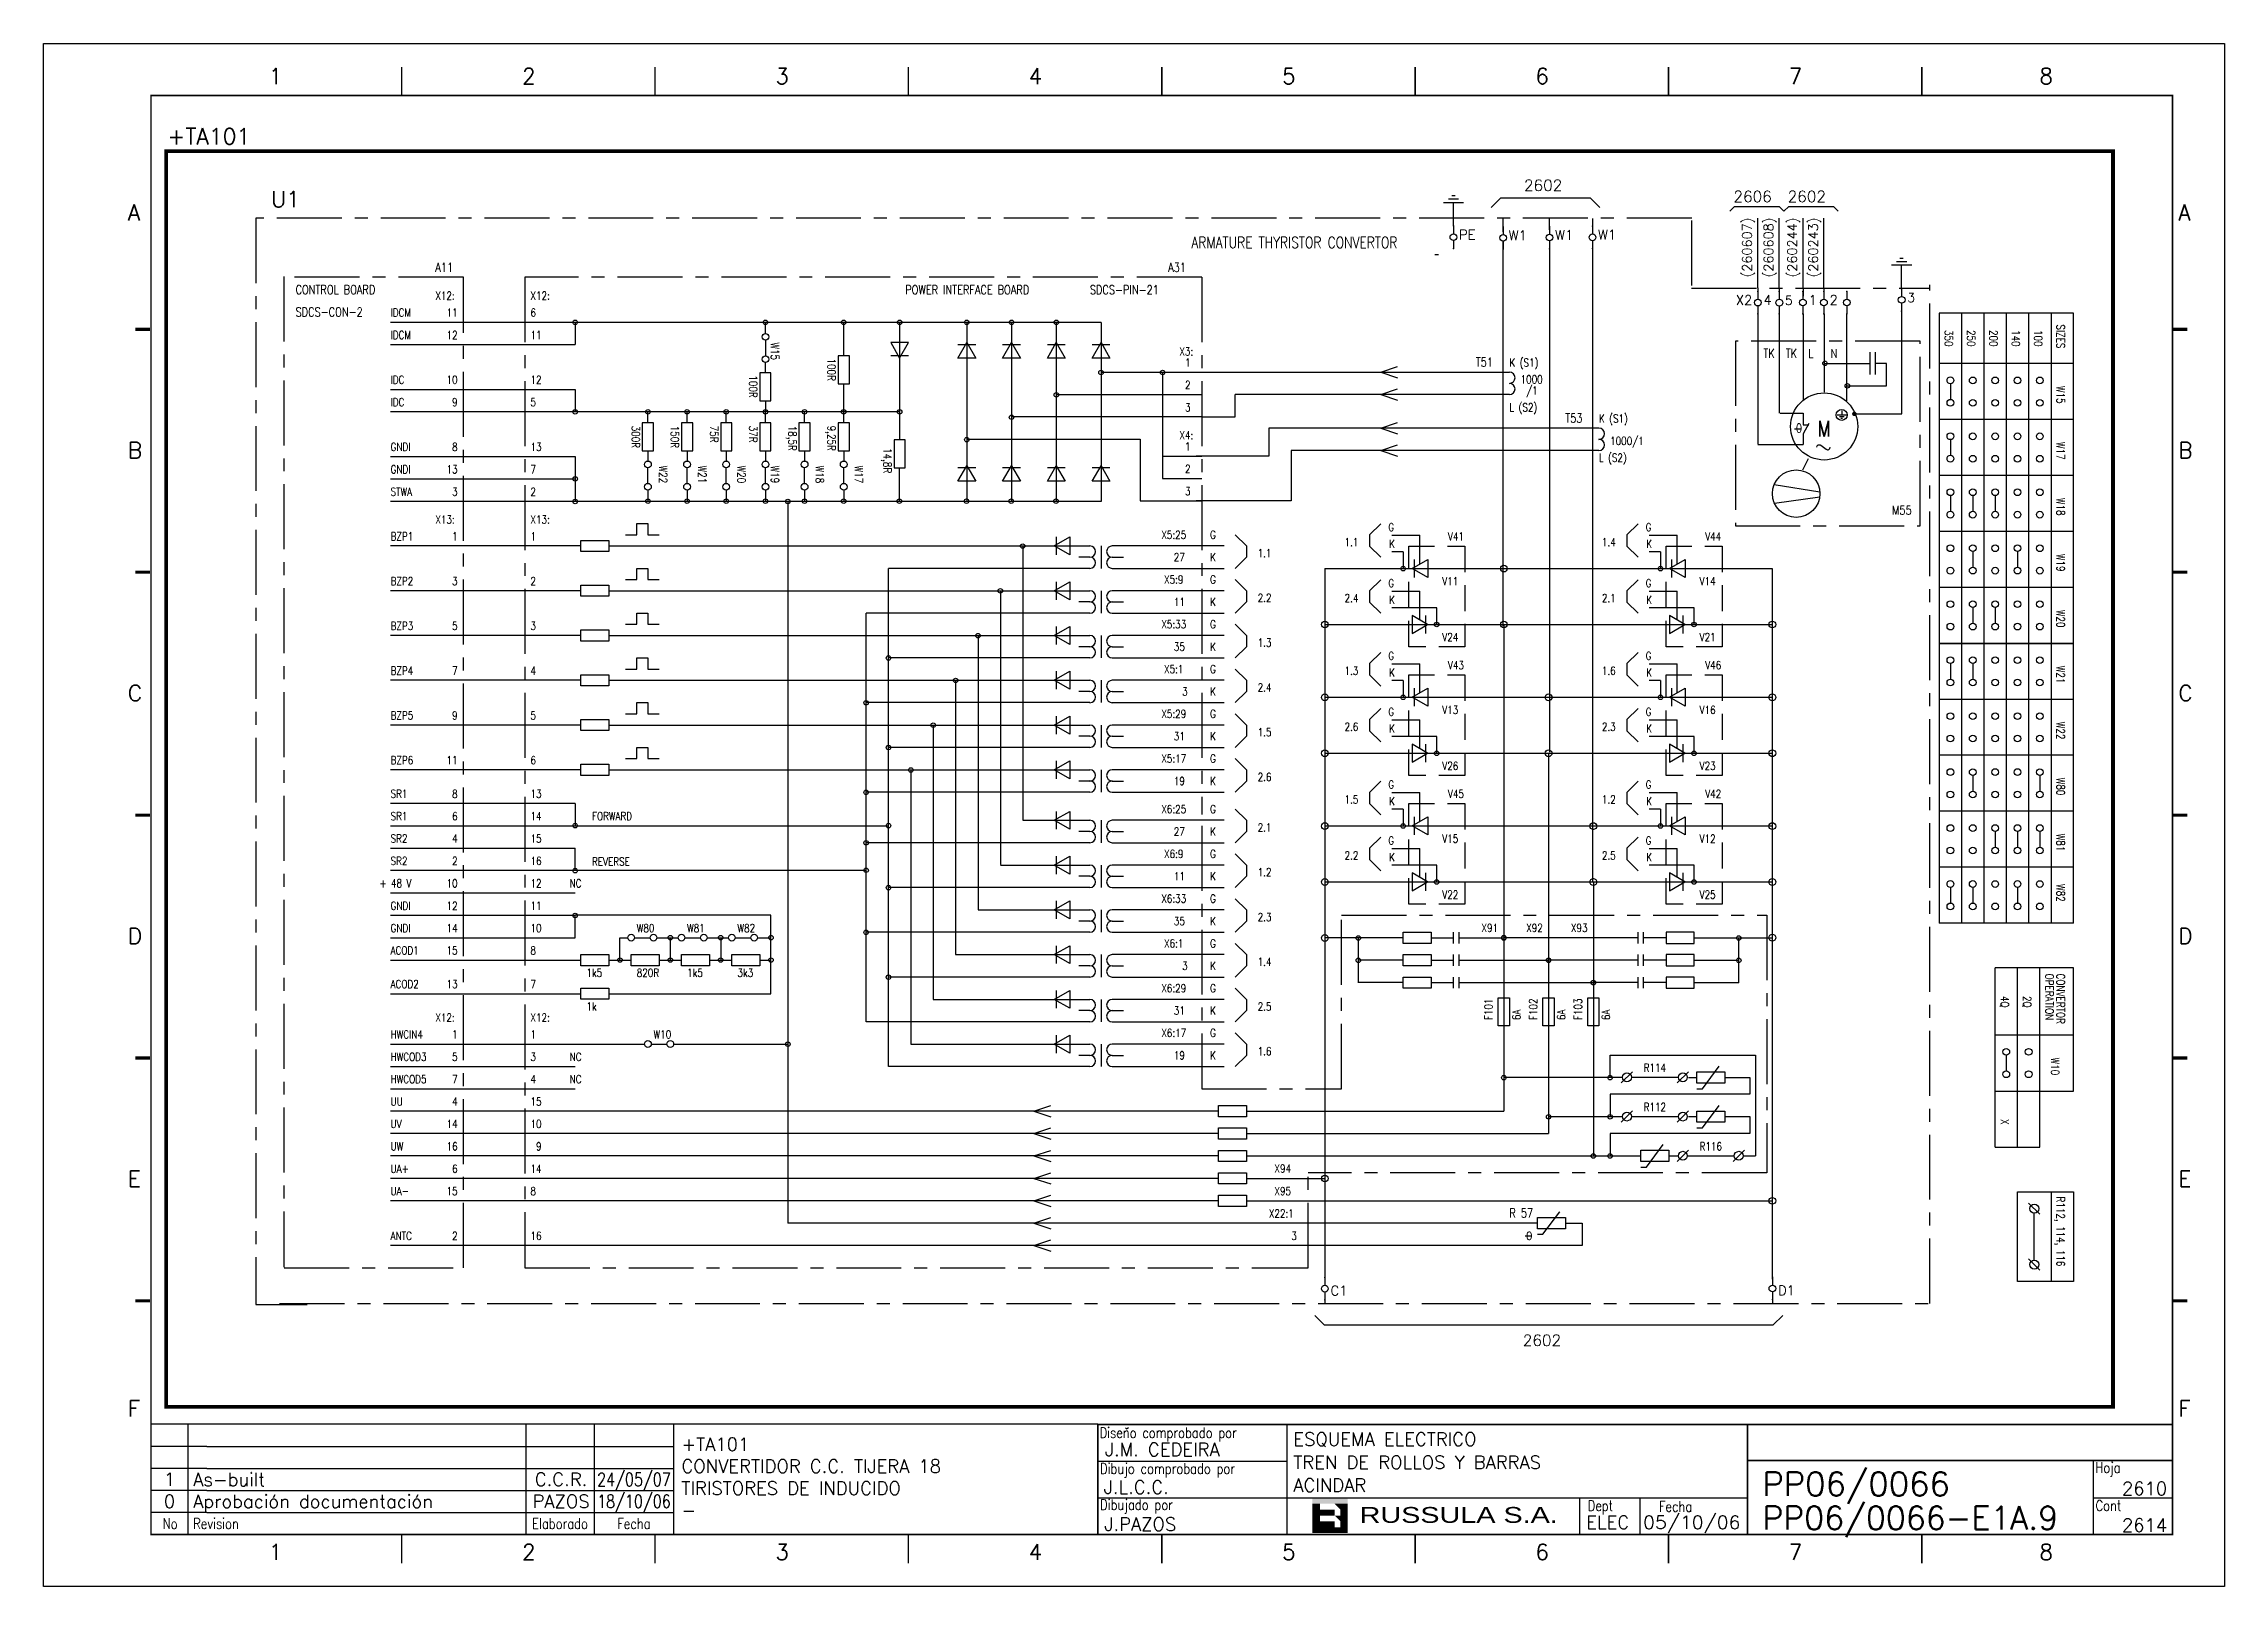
# Model space of a CAD drawing. Extents: x -25 to 1044, y -25744 to 292.
# Drawn here: x 39.5 to 459.5, y -1573.1 to -1276.1 of the extents above; entities that cross this region are included whole.
import ezdxf
from ezdxf.enums import TextEntityAlignment as Align

# ---------------------------------------------------------------- set-up
doc = ezdxf.new("R2010")
doc.units = 0
doc.header["$LTSCALE"] = 10
doc.header["$MEASUREMENT"] = 0
for name, pattern in [('CENTER', [2, 1.25, -0.25, 0.25, -0.25]), ('DASHDOT', [1, 0.5, -0.25, 0, -0.25]), ('DASHED', [0.75, 0.5, -0.25])]:
    doc.linetypes.add(name, pattern=pattern)
doc.layers.get('0').update_dxf_attribs({"linetype": 'CONTINUOUS'})
for name, color, linetype in [('1', 7, 'CONTINUOUS'), ('10', 5, 'CONTINUOUS'), ('2', 7, 'CONTINUOUS'), ('25', 3, 'CONTINUOUS'), ('25K', 4, 'DASHED'), ('25PK', 4, 'CENTER'), ('35', 2, 'CONTINUOUS'), ('50', 1, 'CONTINUOUS'), ('8', 1, 'CONTINUOUS'), ('9', 6, 'CONTINUOUS'), ('DIBUJO', 7, 'CONTINUOUS'), ('NODE', 7, 'CONTINUOUS')]:
    doc.layers.add(name, color=color, linetype=linetype)
doc.styles.add('ABBSTYLE', font='ROMANS.SHX', dxfattribs={"width": 0.8})
doc.styles.add('HELVETICA', font='HELV.SHX')
doc.styles.add('LABEL', font='SIMPLEX', dxfattribs={"width": 0.8, "height": 4})
doc.styles.add('ROMANS', font='romans')
doc.styles.get("Standard").update_dxf_attribs({"font": 'simplex'})

msp = doc.modelspace()

# ---------------------------------------------------------------- texts
at = {"layer": '2', "color": 210}
for s, p in [('+TA101', (63.33, -1295.45)), ('U1', (83.28, -1307.56))]:
    msp.add_text(s, height=3.103, dxfattribs=at).set_placement(p)
at = {"layer": '2', "color": 7, "style": 'ROMANS'}
for s, p in [('2602', (324.6, -1304.41)), ('2606', (364.94, -1306.56)), ('2602', (375.38, -1306.56)), ('2602', (324.37, -1526.76))]:
    msp.add_text(s, height=2.155, dxfattribs=at).set_placement(p)
at = {"layer": '2', "color": 210}
for s, p in [('(260607)', (368.46, -1321.04)), ('(260608)', (372.61, -1321.04)), ('(260244)', (377.17, -1321.04)), ('(260243)', (381.21, -1321.04))]:
    msp.add_text(s, height=1.81, rotation=90, dxfattribs=at).set_placement(p)
at = {"layer": '25', "style": 'ABBSTYLE', "width": 0.8}
for s, height, p in [('ARMATURE THYRISTOR CONVERTOR', 2.1548, (260.56, -1315.4)), ('A11', 1.724, (114.94, -1319.97)), ('A31', 1.724, (256.08, -1319.97)), ('CONTROL BOARD', 1.7238, (88.01, -1324.27)), ('POWER INTERFACE BOARD', 1.7238, (205.44, -1324.3)), ('SDCS-PIN-21', 1.7238, (240.99, -1324.3)), ('SDCS-CON-2', 1.724, (88.01, -1328.58)), ('IDCM', 1.551, (106.32, -1328.61)), ('X12:', 1.551, (114.94, -1325.35)), ('11', 1.551, (117.1, -1328.61)), ('X12:', 1.551, (133.26, -1325.35)), ('6', 1.55, (133.26, -1328.61)), ('IDCM', 1.551, (106.32, -1332.92)), ('12', 1.551, (117.1, -1332.92)), ('11', 1.551, (133.26, -1332.92)), ('X3:', 1.551, (258.23, -1336.07)), ('TK', 1.724, (370.71, -1336.56)), ('TK', 1.724, (375.02, -1336.56)), ('L', 1.72, (379.33, -1336.56)), ('N', 1.72, (383.64, -1336.56)), ('1', 1.55, (259.31, -1338.23)), ('T51', 1.724, (315.33, -1338.23)), ('K (S1) ', 1.551, (321.8, -1338.23)), ('IDC', 1.551, (106.32, -1341.54)), ('10', 1.551, (117.1, -1341.54)), ('12', 1.551, (133.26, -1341.54)), ('2', 1.55, (259.31, -1342.54)), ('1000', 1.551, (323.95, -1341.46)), ('/1', 1.551, (325.03, -1343.61)), ('IDC', 1.551, (106.32, -1345.85)), ('9', 1.55, (118.17, -1345.85)), ('5', 1.55, (133.26, -1345.85)), ('3', 1.55, (259.31, -1346.85)), ('L (S2)', 1.551, (321.8, -1346.85)), ('T53', 1.724, (332.57, -1349)), ('K (S1)', 1.551, (339.03, -1349)), ('X4:', 1.551, (258.23, -1352.23)), ('1000/1', 1.551, (341.19, -1353.31)), ('0', 1.72, (376.96, -1350.93)), ('GNDI', 1.551, (106.32, -1354.47)), ('8', 1.55, (118.17, -1354.47)), ('13', 1.551, (133.26, -1354.47)), ('1', 1.55, (259.31, -1354.39)), ('L (S2)', 1.551, (339.03, -1356.54)), ('GNDI', 1.551, (106.32, -1358.78)), ('13', 1.551, (117.1, -1358.78)), ('7', 1.55, (133.26, -1358.78)), ('2', 1.55, (259.31, -1358.7)), ('STWA', 1.551, (106.32, -1363.09)), ('3', 1.55, (118.17, -1363.09)), ('2', 1.55, (133.26, -1363.09)), ('3', 1.55, (259.31, -1363.01)), ('X13:', 1.551, (114.94, -1368.45)), ('X13:', 1.551, (133.26, -1368.45)), ('M55', 1.724, (395.49, -1366.73)), ('BZP1', 1.551, (106.32, -1371.68)), ('1', 1.55, (118.17, -1371.68)), ('1', 1.55, (133.26, -1371.68)), ('1.1', 1.551, (273.31, -1374.91)), ('1.1', 1.551, (290.05, -1372.78)), ('V41', 1.551, (309.95, -1371.71)), ('1.4', 1.551, (339.61, -1372.78)), ('V44', 1.551, (359.5, -1371.71)), ('BZP2', 1.551, (106.32, -1380.3)), ('3', 1.55, (118.17, -1380.3)), ('2', 1.55, (133.26, -1380.3)), ('V11', 1.551, (308.87, -1380.32)), ('V14', 1.551, (358.43, -1380.32)), ('2.2', 1.551, (273.31, -1383.53)), ('2.4', 1.551, (290.05, -1383.56)), ('2.1', 1.551, (339.61, -1383.56)), ('BZP3', 1.551, (106.32, -1388.92)), ('5', 1.55, (118.17, -1388.92)), ('3', 1.55, (133.26, -1388.92)), ('V24', 1.551, (308.87, -1391.1)), ('V21', 1.551, (358.43, -1391.1)), ('1.3', 1.551, (273.31, -1392.15)), ('BZP4', 1.551, (106.32, -1397.54)), ('7', 1.55, (118.17, -1397.54)), ('4', 1.55, (133.26, -1397.54)), ('1.3', 1.551, (290.05, -1397.56)), ('V43', 1.551, (309.95, -1396.49)), ('1.6', 1.551, (339.61, -1397.56)), ('V46', 1.551, (359.5, -1396.49)), ('2.4', 1.551, (273.31, -1400.77)), ('BZP5', 1.551, (106.32, -1406.16)), ('9', 1.55, (118.17, -1406.16)), ('5', 1.55, (133.26, -1406.16)), ('2.6', 1.551, (290.05, -1408.34)), ('V13', 1.551, (308.87, -1405.1)), ('2.3', 1.551, (339.61, -1408.34)), ('V16', 1.551, (358.43, -1405.1)), ('1.5', 1.551, (273.31, -1409.39)), ('BZP6', 1.551, (106.32, -1414.77)), ('11', 1.551, (117.1, -1414.77)), ('6', 1.55, (133.26, -1414.77)), ('V26', 1.551, (308.87, -1415.88)), ('V23', 1.551, (358.43, -1415.88)), ('2.6', 1.551, (273.31, -1418.01)), ('SR1', 1.551, (106.32, -1421.24)), ('8', 1.55, (118.17, -1421.24)), ('13', 1.551, (133.26, -1421.24)), ('1.5', 1.551, (290.05, -1422.34)), ('V45', 1.551, (309.95, -1421.26)), ('1.2', 1.551, (339.61, -1422.34)), ('V42', 1.551, (359.5, -1421.26)), ('SR1', 1.551, (106.32, -1425.55)), ('6', 1.55, (118.17, -1425.55)), ('14', 1.551, (133.26, -1425.55)), ('FORWARD', 1.551, (145.11, -1425.55)), ('2.1', 1.551, (273.31, -1427.73)), ('SR2', 1.551, (106.32, -1429.86)), ('4', 1.55, (118.17, -1429.86)), ('15', 1.551, (133.26, -1429.86)), ('2.2', 1.551, (290.05, -1433.12)), ('V15', 1.551, (308.87, -1429.88)), ('2.5', 1.551, (339.61, -1433.12)), ('V12', 1.551, (358.43, -1429.88)), ('SR2', 1.551, (106.32, -1434.17)), ('2', 1.55, (118.17, -1434.17)), ('16', 1.551, (133.26, -1434.17)), ('REVERSE', 1.551, (145.11, -1434.29)), ('1.2', 1.551, (273.31, -1436.35)), ('+ 48 V', 1.551, (104.17, -1438.48)), ('10', 1.551, (117.1, -1438.48)), ('12', 1.551, (133.26, -1438.48)), ('NC', 1.551, (140.8, -1438.48)), ('V22', 1.551, (308.87, -1440.66)), ('V25', 1.551, (358.43, -1440.66)), ('GNDI', 1.551, (106.32, -1442.79)), ('12', 1.551, (117.1, -1442.81)), ('11', 1.551, (133.26, -1442.81)), ('2.3', 1.551, (273.31, -1444.97)), ('GNDI', 1.551, (106.32, -1447.1)), ('14', 1.551, (117.1, -1447.1)), ('10', 1.551, (133.26, -1447.1)), ('W80', 1.551, (153.73, -1447.1)), ('W81', 1.551, (163.42, -1447.1)), ('W82', 1.551, (173.12, -1447.1)), ('X91', 1.551, (316.41, -1447.07)), ('X92', 1.551, (325.03, -1447.07)), ('X93', 1.551, (333.65, -1447.07)), ('ACOD1', 1.551, (106.32, -1451.4)), ('15', 1.551, (117.1, -1451.4)), ('8', 1.55, (133.26, -1451.4)), ('1.4', 1.551, (273.31, -1453.59)), ('ACOD2', 1.551, (106.32, -1457.87)), ('13', 1.551, (117.1, -1457.87)), ('7', 1.55, (133.26, -1457.87)), ('1k5', 1.551, (144.03, -1455.71)), ('820R', 1.551, (153.73, -1455.71)), ('1k5', 1.551, (163.42, -1455.71)), ('3k3', 1.551, (173.12, -1455.71)), ('1k', 1.551, (144.03, -1462.18)), ('2.5', 1.551, (273.31, -1462.21)), ('X12:', 1.551, (114.94, -1464.33)), ('X12:', 1.551, (133.26, -1464.33)), ('HWCIN4', 1.551, (106.32, -1467.57)), ('1', 1.55, (118.17, -1467.57)), ('1', 1.55, (133.26, -1467.57)), ('W10', 1.551, (156.96, -1467.57)), ('1.6', 1.551, (273.31, -1470.82)), ('HWCOD3', 1.551, (106.32, -1471.88)), ('5', 1.55, (118.17, -1471.88)), ('3', 1.55, (133.26, -1471.88)), ('NC', 1.551, (140.8, -1471.88)), ('R114', 1.551, (347.65, -1474)), ('HWCOD5', 1.551, (106.32, -1476.18)), ('7', 1.55, (118.17, -1476.18)), ('4', 1.55, (133.26, -1476.18)), ('NC', 1.551, (140.8, -1476.18)), ('UU', 1.551, (106.32, -1480.49)), ('4', 1.55, (118.17, -1480.49)), ('15', 1.551, (133.26, -1480.49)), ('R112', 1.551, (347.65, -1481.54)), ('UV', 1.551, (106.32, -1484.8)), ('14', 1.551, (117.1, -1484.8)), ('10', 1.551, (133.26, -1484.8)), ('UW', 1.551, (106.32, -1489.11)), ('16', 1.551, (117.1, -1489.11)), ('9', 1.55, (134.33, -1489.11)), ('R116', 1.551, (358.43, -1489.11)), ('UA+', 1.551, (106.32, -1493.42)), ('6', 1.55, (118.17, -1493.42)), ('14', 1.551, (133.26, -1493.42)), ('X94', 1.551, (276.55, -1493.4)), ('UA-', 1.551, (106.32, -1497.73)), ('15', 1.551, (117.1, -1497.73)), ('8', 1.55, (133.26, -1497.73)), ('X95', 1.551, (276.55, -1497.73)), ('X22:1', 1.551, (275.47, -1502.04)), ('R 57', 1.724, (321.8, -1502.04)), ('ANTC', 1.551, (106.32, -1506.35)), ('2', 1.55, (118.17, -1506.35)), ('16', 1.551, (133.26, -1506.35)), ('3', 1.55, (279.78, -1506.35)), ('O', 1.55, (325.03, -1506.35))]:
    msp.add_text(s, height=height, dxfattribs=at).set_placement(p)
for s, height, rotation, p in [('350 ', 1.551, 270, (405.64, -1331.18)), ('250 ', 1.551, 270, (409.95, -1331.18)), ('200 ', 1.551, 270, (414.26, -1331.18)), ('SIZES', 1.551, 270, (427.19, -1330.1)), ('W15', 1.551, 270, (179.58, -1333.57)), ('140 ', 1.551, 270, (418.57, -1331.18)), ('100 ', 1.551, 270, (422.88, -1331.18)), ('100R', 1.551, 270, (190.48, -1336.67)), ('100R', 1.551, 270, (175.39, -1339.91)), ('W15', 1.551, 270, (427.19, -1341.95)), ('300R', 1.551, 270, (152.77, -1349.6)), ('150R', 1.551, 270, (160.31, -1349.6)), ('75R', 1.551, 270, (167.85, -1349.6)), ('37R', 1.551, 270, (175.39, -1349.6)), ('18,5R', 1.551, 270, (182.93, -1349.6)), ('9,25R', 1.551, 270, (190.48, -1349.6)), ('14,8R', 1.551, 270, (201.25, -1353.91)), ('W17', 1.551, 270, (427.19, -1352.73)), ('W22', 1.551, 270, (158.04, -1357.27)), ('W21', 1.551, 270, (165.58, -1357.27)), ('W20', 1.551, 270, (173.12, -1357.27)), ('W19', 1.551, 270, (179.58, -1357.27)), ('W18', 1.551, 270, (188.2, -1357.27)), ('W17', 1.551, 270, (195.74, -1357.27)), ('W18', 1.551, 270, (427.19, -1363.5)), ('W19', 1.551, 270, (427.19, -1374.27)), ('W20', 1.551, 270, (427.19, -1385.05)), ('W21', 1.551, 270, (427.19, -1395.82)), ('W22', 1.551, 270, (427.19, -1406.6)), ('W80', 1.551, 270, (427.19, -1417.37)), ('W81', 1.551, 270, (427.19, -1428.14)), ('W82', 1.551, 270, (427.19, -1437.84)), ('OPERATION', 1.551, 270, (425.04, -1455.08)), ('CONVERTOR', 1.551, 270, (427.19, -1455.08)), ('F101', 1.551, 90, (318.54, -1464.03)), ('F102', 1.551, 90, (327.16, -1464.03)), ('F103', 1.551, 90, (335.78, -1464.03)), ('4Q', 1.551, 270, (416.42, -1459.39)), ('2Q', 1.551, 270, (420.73, -1459.39)), ('6A', 1.551, 90, (323.92, -1464.03)), ('6A', 1.551, 90, (332.54, -1464.03)), ('6A', 1.551, 90, (341.16, -1464.03)), ('W10', 1.551, 270, (426.11, -1471.24)), ('X', 1.55, 270, (416.42, -1483.09)), ('R112, 114, 116', 1.5514, 270, (427.19, -1498))]:
    msp.add_text(s, height=height, rotation=rotation, dxfattribs=at).set_placement(p)
at = {"layer": '25', "linetype": 'Continuous', "style": 'ABBSTYLE', "width": 0.8}
msp.add_text('M', height=3.02, dxfattribs=at).set_placement((382.41, -1350.18), align=Align.MIDDLE)
at = {"layer": '25', "style": 'ABBSTYLE', "width": 0.8}
for s, height, p in [('G', 1.55, (299.03, -1369.13)), ('G', 1.55, (348.59, -1369.13)), ('X5:25', 1.551, (257.15, -1370.6)), ('G', 1.55, (264.7, -1370.6)), ('K', 1.55, (299.17, -1372.36)), ('K', 1.55, (348.73, -1372.36)), ('27', 1.551, (258.23, -1374.91)), ('K', 1.55, (264.7, -1374.91)), ('X5:9', 1.551, (257.15, -1379.22)), ('G', 1.55, (264.7, -1379.22)), ('G', 1.55, (299.03, -1379.91)), ('G', 1.55, (348.59, -1379.91)), ('11', 1.551, (258.23, -1383.53)), ('K', 1.55, (264.7, -1383.53)), ('K', 1.55, (299.17, -1383.13)), ('K', 1.55, (348.73, -1383.13)), ('X5:33', 1.551, (257.15, -1387.84)), ('G', 1.55, (264.7, -1387.84)), ('35', 1.551, (258.23, -1392.15)), ('K', 1.55, (264.7, -1392.15)), ('G', 1.55, (299.03, -1393.91)), ('G', 1.55, (348.59, -1393.91)), ('X5:1', 1.551, (257.15, -1396.46)), ('G', 1.55, (264.7, -1396.46)), ('K', 1.55, (299.17, -1397.14)), ('K', 1.55, (348.73, -1397.14)), ('3', 1.55, (259.31, -1400.77)), ('K', 1.55, (264.7, -1400.77)), ('X5:29', 1.551, (257.15, -1405.08)), ('G', 1.55, (264.7, -1405.08)), ('G', 1.55, (299.03, -1404.69)), ('G', 1.55, (348.59, -1404.69)), ('31', 1.551, (258.23, -1409.39)), ('K', 1.55, (264.7, -1409.39)), ('K', 1.55, (299.17, -1407.91)), ('K', 1.55, (348.73, -1407.91)), ('X5:17', 1.551, (257.15, -1413.7)), ('G', 1.55, (264.7, -1413.7)), ('19', 1.551, (258.23, -1418.01)), ('K', 1.55, (264.7, -1418.01)), ('G', 1.55, (299.03, -1418.69)), ('G', 1.55, (348.59, -1418.69)), ('X6:25', 1.551, (257.15, -1423.42)), ('G', 1.55, (264.7, -1423.42)), ('K', 1.55, (299.17, -1421.91)), ('K', 1.55, (348.73, -1421.91)), ('27', 1.551, (258.23, -1427.73)), ('K', 1.55, (264.7, -1427.73)), ('X6:9', 1.551, (257.15, -1432.04)), ('G', 1.55, (264.7, -1432.04)), ('G', 1.55, (299.03, -1429.47)), ('K', 1.55, (299.17, -1432.69)), ('G', 1.55, (348.59, -1429.47)), ('K', 1.55, (348.73, -1432.69)), ('11', 1.551, (258.23, -1436.35)), ('K', 1.55, (264.7, -1436.35)), ('X6:33', 1.551, (257.15, -1440.66)), ('G', 1.55, (264.7, -1440.66)), ('35', 1.551, (258.23, -1444.97)), ('K', 1.55, (264.7, -1444.97)), ('X6:1', 1.551, (257.15, -1449.28)), ('G', 1.55, (264.7, -1449.28)), ('3', 1.55, (259.31, -1453.59)), ('K', 1.55, (264.7, -1453.59)), ('X6:29', 1.551, (257.15, -1457.9)), ('G', 1.55, (264.7, -1457.9)), ('31', 1.551, (258.23, -1462.21)), ('K', 1.55, (264.7, -1462.21)), ('X6:17', 1.551, (257.15, -1466.51)), ('G', 1.55, (264.7, -1466.51)), ('19', 1.551, (258.23, -1470.82)), ('K', 1.55, (264.7, -1470.82))]:
    msp.add_text(s, height=height, dxfattribs=at).set_placement(p, align=Align.MIDDLE)

# ---------------------------------------------------------------- blocks, each defined once
blk = doc.blocks.new('NOD', base_point=(237.5, 170))
at = {"layer": 'NODE'}
blk.add_point((237.5, 170), dxfattribs=at)
blk = doc.blocks.new('$$PLD12C')
for p, q in [((0, 2.5), (0, 0.75)), ((0, -0.75), (0, -2.5))]:
    blk.add_line(p, q)
at = {"layer": '2'}
blk.add_circle((0, 0), 0.75, dxfattribs=at)
for p in [(0, 2.5), (0, -2.5)]:
    blk.add_blockref('NOD', p, dxfattribs=at)
at = {"layer": '8'}
blk.add_attdef('*A', (1.25, -1.5), '', height=2.15, dxfattribs=at)
at = {"layer": '9'}
blk.add_attdef('ID', text='', height=2.15, dxfattribs=at).set_placement((-1.25, -1.5), align=Align.RIGHT)
blk = doc.blocks.new('JOM')
at = {"layer": '35'}
blk.add_line((0, 1.75), (0, -1.75), dxfattribs=at)
for centre in [(0, 2.5), (0, -2.5)]:
    blk.add_circle(centre, 0.75, dxfattribs=at)
blk = doc.blocks.new('$$PLU21C')
for p, q in [((0, 2.5), (0, 0.75)), ((0, -0.75), (0, -2.5))]:
    blk.add_line(p, q)
at = {"layer": '2'}
blk.add_circle((0, 0), 0.75, dxfattribs=at)
for p in [(0, 2.5), (0, -2.5)]:
    blk.add_blockref('NOD', p, dxfattribs=at)
at = {"layer": '8'}
blk.add_attdef('*A', (1.25, -0.5), '', height=2.15, dxfattribs=at)
at = {"layer": '9'}
blk.add_attdef('ID', text='', height=2.15, dxfattribs=at).set_placement((-1.25, -0.5), align=Align.RIGHT)
blk = doc.blocks.new('newcajec')
at = {"layer": '1'}
for p, q in [((179.4, 20.85), (0.13, 20.85)), ((7, 20.85), (7, 0)), ((71, 20.85), (71, 0)), ((84, 20.85), (84, 0.09)), ((99, 20.85), (99, 0)), ((215.2, 20.8), (215.2, 0)), ((10.6, 16.64), (0, 16.64)), ((10.6, 16.64), (99, 16.64)), ((184.64, 20.18), (184.81, 20.01)), ((184.81, 20.01), (185.18, 20.25)), ((10.6, 12.48), (0, 12.48)), ((10.6, 12.48), (99, 12.48)), ((179.4, 13.87), (215.2, 13.87)), ((368, 14.06), (368, 0)), ((10.6, 8.32), (0, 8.32)), ((10.6, 8.32), (99, 8.32)), ((10.6, 4.16), (0, 4.16)), ((10.6, 4.16), (99, 4.16)), ((179.4, 6.93), (267.63, 6.93)), ((267.63, 6.93), (302.5, 6.93)), ((270.63, 6.91), (270.63, 0)), ((282.07, 6.93), (282.07, 0)), ((368, 6.93), (383, 6.93))]:
    blk.add_line(p, q, dxfattribs=at)
for points in [[(47.5, 272.5, 0.3, 0.3, 0), (47.5, 277.91, 0.3, 0.3, 0)], [(95.5, 272.5, 0.3, 0.3, 0), (95.5, 277.91, 0.3, 0.3, 0)], [(143.5, 272.5, 0.3, 0.3, 0), (143.5, 277.91, 0.3, 0.3, 0)], [(191.5, 272.5, 0.3, 0.3, 0), (191.5, 277.91, 0.3, 0.3, 0)], [(239.5, 272.5, 0.3, 0.3, 0), (239.5, 277.91, 0.3, 0.3, 0)], [(287.5, 272.5, 0.3, 0.3, 0), (287.5, 277.91, 0.3, 0.3, 0)], [(335.5, 272.5, 0.3, 0.3, 0), (335.5, 277.91, 0.3, 0.3, 0)], [(-2.99, 228.23, 0.6, 0.6, 0), (-0.18, 228.23, 0.6, 0.6, 0)], [(383.01, 228.23, 0.6, 0.6, 0), (385.82, 228.23, 0.6, 0.6, 0)], [(-2.99, 182.23, 0.6, 0.6, 0), (-0.18, 182.23, 0.6, 0.6, 0)], [(383.01, 182.23, 0.6, 0.6, 0), (385.82, 182.23, 0.6, 0.6, 0)], [(-2.99, 136.23, 0.6, 0.6, 0), (-0.18, 136.23, 0.6, 0.6, 0)], [(383.01, 136.23, 0.6, 0.6, 0), (385.82, 136.23, 0.6, 0.6, 0)], [(-2.99, 90.23, 0.6, 0.6, 0), (-0.18, 90.23, 0.6, 0.6, 0)], [(383.01, 90.23, 0.6, 0.6, 0), (385.82, 90.23, 0.6, 0.6, 0)], [(-2.99, 44.23, 0.6, 0.6, 0), (-0.18, 44.23, 0.6, 0.6, 0)], [(383.01, 44.23, 0.6, 0.6, 0), (385.82, 44.23, 0.6, 0.6, 0)], [(383, 20.8, 0.3, 0.3, 0), (179.4, 20.8, 0.3, 0.3, 0), (179.4, 0, 0.3, 0.3, 0)], [(302.5, 20.8, 0.3, 0.3, 0), (302.5, 0, 0.3, 0.3, 0)], [(302.5, 14, 0.3, 0.3, 0), (383, 14, 0.3, 0.3, 0)], [(47.5, -5.5, 0.3, 0.3, 0), (47.5, -0.09, 0.3, 0.3, 0)], [(95.5, -5.5, 0.3, 0.3, 0), (95.5, -0.09, 0.3, 0.3, 0)], [(143.5, -5.5, 0.3, 0.3, 0), (143.5, -0.09, 0.3, 0.3, 0)], [(191.5, -5.5, 0.3, 0.3, 0), (191.5, -0.09, 0.3, 0.3, 0)], [(239.5, -5.5, 0.3, 0.3, 0), (239.5, -0.09, 0.3, 0.3, 0)], [(287.5, -5.5, 0.3, 0.3, 0), (287.5, -0.09, 0.3, 0.3, 0)], [(335.5, -5.5, 0.3, 0.3, 0), (335.5, -0.09, 0.3, 0.3, 0)]]:
    blk.add_lwpolyline(points, format="xyseb", dxfattribs=at)
at = {"layer": '1', "const_width": 0.3}
blk.add_lwpolyline([(0, 0), (0, 272.5), (383, 272.5), (383, 0)], close=True, dxfattribs=at)
at = {"layer": '2', "color": 14}
for p, q in [((221.42, 4.69), (221.42, 5.81)), ((221.42, 2.47), (221.42, 3.58))]:
    blk.add_line(p, q, dxfattribs=at)
for points in [[(220.05, 5.81), (220.05, 6.92), (226.74, 5.81), (226.74, 6.92)], [(221.42, 2.47), (220.05, 2.47), (221.42, 5.81), (220.05, 5.81)], [(221.42, 4.69), (224.25, 4.69), (221.42, 3.58), (224.25, 3.58)], [(224.25, 5.81), (225.37, 5.81), (225.37, 4.69)], [(225.37, 5.81), (226.74, 5.81), (225.37, 1.35), (226.74, 1.35)], [(224.25, 0.24), (224.25, 2.47), (220.05, 0.24), (220.05, 2.47)], [(224.25, 3.58), (225.37, 3.58), (225.37, 2.47)], [(226.74, 1.35), (226.74, 0.24), (224.25, 1.35), (224.25, 0.24)]]:
    blk.add_solid(points, dxfattribs=at)
at = {"layer": '1', "style": 'ROMANS'}
for s, p in [('1', (22.29, 274.68)), ('2', (70.29, 274.68)), ('3', (118.29, 274.68)), ('4', (166.29, 274.68)), ('5', (214.29, 274.68)), ('6', (262.29, 274.68)), ('7', (310.29, 274.68)), ('8', (357.79, 274.68)), ('A', (-4.37, 248.84)), ('A', (384.13, 248.84)), ('B', (-4.37, 203.84)), ('B', (384.13, 203.84)), ('C', (-4.37, 157.84)), ('C', (384.13, 157.84)), ('D', (-4.37, 111.84)), ('D', (384.13, 111.84)), ('E', (-4.37, 65.84)), ('E', (384.13, 65.84)), ('F', (-4.37, 22.34)), ('F', (384.13, 22.34)), ('1', (22.29, -4.82)), ('2', (70.29, -4.82)), ('3', (118.29, -4.82)), ('4', (166.29, -4.82)), ('5', (214.29, -4.82)), ('6', (262.29, -4.82)), ('7', (310.29, -4.82)), ('8', (357.79, -4.82))]:
    blk.add_text(s, height=3, dxfattribs=at).set_placement(p)
at = {"layer": '1', "style": 'LABEL', "width": 0.8}
for s, p in [('Diseno comprobado por', (179.73, 18.27)), ('Dibujo comprobado por', (179.81, 11.47)), ('Hoja', (368.38, 11.66)), ('Dibujado por', (179.83, 4.64)), ('Fecha', (285.71, 4.3)), ('Cont', (368.43, 4.46)), ('No', (2.23, 1.05)), ('Revision', (8, 1.05))]:
    blk.add_text(s, height=2, dxfattribs=at).set_placement(p)
for s, p in [('Dept', (274.61, 4.44)), ('Elaborado', (77.5, 1.05)), ('Fecha', (91.5, 1.05))]:
    blk.add_text(s, height=2, dxfattribs=at).set_placement(p, align=Align.CENTER)
at = {"layer": '10', "style": 'ROMANS'}
for tag, p in [('REV41', (3.5, 18.74)), ('REV43', (77.7, 18.74)), ('REV31', (3.5, 14.58)), ('REV33', (77.7, 14.58)), ('REV21', (3.5, 10.42)), ('REV23', (77.7, 10.42)), ('REV11', (3.5, 6.27)), ('REV13', (77.7, 6.27))]:
    blk.add_attdef(tag, text='', height=2.5, dxfattribs=at).set_placement(p, align=Align.MIDDLE)
for tag, p, height in [('REV42', (8, 17.49), 2.5), ('SHEETNAME1', (100.5, 15.83), 2.5), ('DESIGNCHECK', (180.74, 14.83), 2.5), ('DOCUMENTTYPE', (216.43, 16.8), 2.5), ('NOTA', (305.32, 15.8), 3), ('REV32', (8, 13.33), 2.5), ('SHEETNAME2', (100.5, 11.67), 2.5), ('OBJECT', (216.43, 12.4), 2.5), ('REV22', (8, 9.17), 2.5), ('SHEETNAME3', (100.5, 7.51), 2.5), ('DRAWINGCHECK', (180.53, 7.71), 2.5), ('CUSTOMER', (216.43, 8.08), 2.5), ('ORDER', (305.32, 7.3), 4.5), ('REV12', (8, 5.01), 2.5), ('SHEETNAME4', (100.5, 3.35), 2.5), ('DOCUMENT_ID', (305.32, 0.93), 4.4), ('USER', (180.63, 0.71), 2.5), ('DEPARTMENT', (271.93, 1.05), 2.5)]:
    blk.add_attdef(tag, p, '', height=height, dxfattribs=at)
for tag, width, p, p2 in [('REV44', 1.221199, (84.53, 17.49), (98.48, 17.49)), ('REV34', 1.221199, (84.53, 13.33), (98.48, 13.33)), ('REV24', 1.221199, (84.53, 9.17), (98.48, 9.17)), ('REV14', 1.221199, (84.53, 5.01), (98.48, 5.01)), ('CREATED2', 7.039915, (282.71, 1.05), (301.14, 1.05))]:
    blk.add_attdef(tag, text='', height=2.5, dxfattribs=dict(at, width=width)).set_placement(p, p2, align=Align.FIT)
for tag, p in [('SHEET', (382, 7.43)), ('NEXTSHEET', (382, 0.5))]:
    blk.add_attdef(tag, text='', height=2.5, dxfattribs=at).set_placement(p, align=Align.RIGHT)
at = {"layer": 'DIBUJO', "color": 14, "style": 'HELVETICA', "width": 1.3}
blk.add_text('RUSSULA S.A.', height=3, dxfattribs=at).set_placement((229, 2.19))

# ---------------------------------------------------------------- linework, layer by layer
for p, q in [((320.12, -1305.74), (318.29, -1307.57)), ((320.12, -1305.74), (337.36, -1305.74)), ((337.36, -1305.74), (339.19, -1307.57)), ((365.14, -1307.4), (364.23, -1308.32)), ((365.14, -1307.4), (373.76, -1307.4)), ((373.76, -1307.4), (374.67, -1308.32)), ((375.59, -1307.4), (374.67, -1308.32)), ((375.59, -1307.4), (384.21, -1307.4)), ((384.21, -1307.4), (385.12, -1308.32)), ((286.12, -1522.71), (284.29, -1520.88)), ((286.12, -1522.71), (372.6, -1522.71)), ((372.6, -1522.71), (374.43, -1520.88))]:
    msp.add_line(p, q)
at = {"layer": '2', "color": 4, "linetype": 'CENTER'}
for p, q in [((356.91, -1309.67), (80.35, -1309.67)), ((80.35, -1309.67), (80.35, -1518.77)), ((356.88, -1310.12), (356.88, -1323.13)), ((85.74, -1320.89), (85.74, -1511.6)), ((356.88, -1323.13), (402.73, -1323.13)), ((80.35, -1518.77), (90.23, -1518.77))]:
    msp.add_line(p, q, dxfattribs=at)
at = {"layer": '2', "color": 7}
for p, q in [((320.56, -1309.67), (320.56, -1312.3)), ((329.49, -1311.9), (329.49, -1309.66)), ((337.81, -1309.71), (337.81, -1311.87)), ((369.63, -1316.83), (369.63, -1309.64)), ((373.77, -1316.83), (373.77, -1309.64)), ((378.34, -1316.83), (378.34, -1309.64)), ((382.37, -1316.83), (382.37, -1309.64)), ((320.56, -1314.12), (320.56, -1315.91)), ((369.63, -1323.07), (369.63, -1316.83)), ((373.77, -1323.07), (373.77, -1316.83)), ((378.34, -1323.07), (378.34, -1316.83)), ((382.37, -1323.07), (382.37, -1316.83)), ((369.63, -1323.07), (369.63, -1324.67)), ((373.77, -1323.07), (373.77, -1324.67)), ((378.34, -1323.07), (378.34, -1324.67)), ((382.37, -1323.07), (382.37, -1324.67)), ((286.25, -1517.24), (286.25, -1518.57)), ((372.44, -1517.38), (372.44, -1518.58))]:
    msp.add_line(p, q, dxfattribs=at)
at = {"layer": '2', "color": 6}
for p, q in [((320.56, -1315.97), (320.56, -1388.21)), ((329.52, -1315.51), (329.52, -1412.43)), ((337.81, -1315.26), (337.81, -1437.31))]:
    msp.add_line(p, q, dxfattribs=at)
at = {"layer": '2', "color": 2}
for p, q in [((369.63, -1328.05), (369.63, -1353.13)), ((373.77, -1327.79), (373.77, -1347.18))]:
    msp.add_line(p, q, dxfattribs=at)
at = {"layer": '2', "color": 1}
for p, q in [((378.34, -1328.05), (378.34, -1344.77)), ((382.39, -1328.05), (382.39, -1343.13)), ((386.78, -1333.3), (386.78, -1328.06)), ((386.78, -1344.85), (386.78, -1333.3))]:
    msp.add_line(p, q, dxfattribs=at)
at = {"layer": '2', "color": 3}
for p, q in [((397.38, -1347.35), (397.38, -1327.53)), ((388.33, -1347.35), (397.38, -1347.35))]:
    msp.add_line(p, q, dxfattribs=at)
at = {"layer": '2', "color": 3, "linetype": 'DASHDOT'}
msp.add_lwpolyline([(63.11, -1296.74, 0.724, 0.724, 0), (438.04, -1296.74, 0.724, 0.724, 0), (438.04, -1538.51, 0.724, 0.724, 0), (63.11, -1538.51, 0.724, 0.724, 0), (63.11, -1296.74, 0.724, 0.724, 0)], format="xyseb", dxfattribs=at)
at = {"layer": '25', "linetype": 'Continuous'}
for p, q in [((384.89, -1347.53), (386.7, -1347.53)), ((385.34, -1347.83), (386.24, -1347.83)), ((385.64, -1348.13), (385.94, -1348.13)), ((385.79, -1346.77), (385.79, -1347.53))]:
    msp.add_line(p, q, dxfattribs=at)
at = {"layer": '25'}
for p, q in [((376.73, -1350.18), (377.99, -1350.18)), ((297.02, -1368.47), (294.86, -1370.63)), ((346.58, -1368.47), (344.42, -1370.63)), ((269.01, -1370.6), (271.16, -1372.76)), ((271.16, -1372.76), (271.16, -1374.91)), ((294.86, -1370.63), (294.86, -1372.78)), ((294.86, -1372.78), (297.02, -1374.94)), ((344.42, -1370.63), (344.42, -1372.78)), ((344.42, -1372.78), (346.58, -1374.94)), ((271.16, -1374.91), (269.01, -1377.07)), ((269.01, -1379.22), (271.16, -1381.38)), ((271.16, -1381.38), (271.16, -1383.53)), ((297.02, -1379.25), (294.86, -1381.4)), ((294.86, -1381.4), (294.86, -1383.56)), ((346.58, -1379.25), (344.42, -1381.4)), ((344.42, -1381.4), (344.42, -1383.56)), ((271.16, -1383.53), (269.01, -1385.69)), ((294.86, -1383.56), (297.02, -1385.71)), ((344.42, -1383.56), (346.58, -1385.71)), ((269.01, -1387.84), (271.16, -1389.99)), ((271.16, -1389.99), (271.16, -1392.15)), ((271.16, -1392.15), (269.01, -1394.3)), ((297.02, -1393.25), (294.86, -1395.41)), ((346.58, -1393.25), (344.42, -1395.41)), ((269.01, -1396.46), (271.16, -1398.61)), ((294.86, -1395.41), (294.86, -1397.56)), ((294.86, -1397.56), (297.02, -1399.72)), ((344.42, -1395.41), (344.42, -1397.56)), ((344.42, -1397.56), (346.58, -1399.72)), ((271.16, -1400.77), (269.01, -1402.92)), ((271.16, -1398.61), (271.16, -1400.77)), ((269.01, -1405.08), (271.16, -1407.23)), ((297.02, -1404.03), (294.86, -1406.18)), ((294.86, -1406.18), (294.86, -1408.34)), ((346.58, -1404.03), (344.42, -1406.18)), ((344.42, -1406.18), (344.42, -1408.34)), ((271.16, -1409.39), (269.01, -1411.54)), ((271.16, -1407.23), (271.16, -1409.39)), ((294.86, -1408.34), (297.02, -1410.49)), ((344.42, -1408.34), (346.58, -1410.49)), ((269.01, -1413.7), (271.16, -1415.85)), ((271.16, -1418.01), (269.01, -1420.16)), ((271.16, -1415.85), (271.16, -1418.01)), ((297.02, -1418.03), (294.86, -1420.19)), ((346.58, -1418.03), (344.42, -1420.19)), ((269.01, -1423.42), (271.16, -1425.57)), ((294.86, -1420.19), (294.86, -1422.34)), ((294.86, -1422.34), (297.02, -1424.5)), ((344.42, -1420.19), (344.42, -1422.34)), ((344.42, -1422.34), (346.58, -1424.5)), ((271.16, -1427.73), (269.01, -1429.88)), ((271.16, -1425.57), (271.16, -1427.73)), ((269.01, -1432.04), (271.16, -1434.19)), ((297.02, -1428.81), (294.86, -1430.96)), ((294.86, -1430.96), (294.86, -1433.12)), ((346.58, -1428.81), (344.42, -1430.96)), ((344.42, -1430.96), (344.42, -1433.12)), ((271.16, -1436.35), (269.01, -1438.5)), ((271.16, -1434.19), (271.16, -1436.35)), ((294.86, -1433.12), (297.02, -1435.27)), ((344.42, -1433.12), (346.58, -1435.27)), ((269.01, -1440.66), (271.16, -1442.81)), ((271.16, -1442.81), (271.16, -1444.97)), ((271.16, -1444.97), (269.01, -1447.12)), ((269.01, -1449.28), (271.16, -1451.43)), ((271.16, -1451.43), (271.16, -1453.59)), ((271.16, -1453.59), (269.01, -1455.74)), ((269.01, -1457.9), (271.16, -1460.05)), ((271.16, -1460.05), (271.16, -1462.21)), ((271.16, -1462.21), (269.01, -1464.36)), ((269.01, -1466.51), (271.16, -1468.67)), ((271.16, -1468.67), (271.16, -1470.82)), ((271.16, -1470.82), (269.01, -1472.98)), ((324.82, -1505.56), (326.1, -1505.56))]:
    msp.add_line(p, q, dxfattribs=at)
at = {"layer": '25', "linetype": 'Continuous'}
msp.add_lwpolyline([(388.01, -1347.33, 0.431, 0.431, 1), (388.45, -1347.33, 0.431, 0.431, 1)], format="xyseb", close=True, dxfattribs=at)
msp.add_lwpolyline([(380.98, -1353.75, -0.619604), (381.76, -1353.37), (382.79, -1354.14, 0.618034), (383.57, -1353.75, -1)], format="xyb", dxfattribs=at)
msp.add_circle((385.79, -1347.53), 1.06, dxfattribs=at)
at = {"layer": '25K'}
for p, q in [((378.3, -1358.1), (379.38, -1355.94)), ((302.4, -1392.18), (302.4, -1372.78)), ((302.4, -1372.78), (313.18, -1372.78)), ((313.18, -1372.78), (313.18, -1392.18)), ((351.96, -1392.18), (351.96, -1372.78)), ((351.96, -1372.78), (362.74, -1372.78)), ((362.74, -1372.78), (362.74, -1392.18)), ((313.18, -1392.18), (302.4, -1392.18)), ((362.74, -1392.18), (351.96, -1392.18)), ((302.4, -1416.96), (302.4, -1397.56)), ((302.4, -1397.56), (313.18, -1397.56)), ((313.18, -1397.56), (313.18, -1416.96)), ((351.96, -1397.56), (362.74, -1397.56)), ((351.96, -1416.96), (351.96, -1397.56)), ((362.74, -1397.56), (362.74, -1416.96)), ((313.18, -1416.96), (302.4, -1416.96)), ((362.74, -1416.96), (351.96, -1416.96)), ((302.4, -1441.74), (302.4, -1422.34)), ((302.4, -1422.34), (313.18, -1422.34)), ((313.18, -1422.34), (313.18, -1441.74)), ((351.96, -1441.74), (351.96, -1422.34)), ((351.96, -1422.34), (362.74, -1422.34)), ((362.74, -1422.34), (362.74, -1441.74)), ((313.18, -1441.74), (302.4, -1441.74)), ((362.74, -1441.74), (351.96, -1441.74))]:
    msp.add_line(p, q, dxfattribs=at)
at = {"layer": '25PK'}
for p, q in [((120.33, -1321.04), (85.85, -1321.04)), ((120.33, -1511.74), (120.33, -1321.04)), ((262.54, -1321.04), (132.18, -1321.04)), ((132.18, -1321.04), (132.18, -1511.74)), ((262.54, -1321.04), (262.54, -1424.47)), ((402.78, -1518.6), (402.78, -1322.51)), ((402.78, -1518.6), (402.78, -1322.51)), ((262.54, -1426.63), (262.54, -1477.29)), ((289.48, -1443.86), (371.36, -1443.86)), ((289.48, -1477.26), (289.48, -1443.86)), ((371.36, -1443.86), (371.36, -1493.42)), ((262.54, -1477.26), (289.48, -1477.26)), ((371.36, -1493.42), (283.01, -1493.42)), ((283.01, -1511.74), (283.01, -1493.42)), ((85.85, -1511.74), (120.33, -1511.74)), ((132.18, -1511.74), (283.01, -1511.74)), ((84.95, -1518.6), (402.78, -1518.6)), ((84.95, -1518.6), (402.78, -1518.6))]:
    msp.add_line(p, q, dxfattribs=at)
msp.add_lwpolyline([(365.32, -1333.3), (365.32, -1368.86), (400.88, -1368.86), (400.88, -1333.3)], close=True, dxfattribs=at)
at = {"layer": '35', "linetype": 'Continuous'}
for p, q in [((312, -1306.02), (310.06, -1306.02)), ((311.35, -1305.37), (310.71, -1305.37)), ((312.97, -1306.67), (309.09, -1306.67)), ((311.03, -1311.18), (311.03, -1306.67)), ((308.11, -1316.7), (307.46, -1316.7)), ((399.28, -1318.7), (395.4, -1318.7)), ((398.31, -1318.06), (396.37, -1318.06)), ((397.66, -1317.41), (397.02, -1317.41)), ((397.34, -1323.22), (397.34, -1318.7))]:
    msp.add_line(p, q, dxfattribs=at)
at = {"layer": '35'}
for p, q in [((243.15, -1329.71), (106.32, -1329.71)), ((141.87, -1329.69), (141.87, -1334)), ((178.51, -1331.84), (178.51, -1329.69)), ((193.59, -1336.15), (193.59, -1329.71)), ((204.36, -1329.71), (204.36, -1352.34)), ((217.29, -1329.71), (217.29, -1364.19)), ((225.91, -1329.71), (225.91, -1364.19)), ((234.53, -1329.71), (234.53, -1364.19)), ((243.15, -1329.71), (243.15, -1364.19)), ((404.57, -1327.95), (404.57, -1445.38)), ((430.42, -1327.95), (404.57, -1327.95)), ((408.88, -1327.95), (408.88, -1445.38)), ((413.18, -1327.95), (413.18, -1445.38)), ((417.49, -1327.95), (417.49, -1445.38)), ((417.49, -1327.95), (417.49, -1391.51)), ((421.8, -1327.95), (421.8, -1445.38)), ((421.8, -1327.95), (421.8, -1391.51)), ((426.11, -1327.95), (426.11, -1445.38)), ((430.42, -1445.38), (430.42, -1327.95)), ((106.32, -1334), (141.87, -1334)), ((178.51, -1333.14), (178.51, -1336.15)), ((202.64, -1333.59), (204.36, -1336.58)), ((206.09, -1333.59), (202.64, -1333.59)), ((204.36, -1336.58), (206.09, -1333.59)), ((215.57, -1336.61), (217.29, -1333.62)), ((219.01, -1334.02), (215.57, -1334.02)), ((217.29, -1333.62), (219.01, -1336.61)), ((224.19, -1336.61), (225.91, -1333.62)), ((227.63, -1334.02), (224.19, -1334.02)), ((225.91, -1333.62), (227.63, -1336.61)), ((232.81, -1336.61), (234.53, -1333.62)), ((236.25, -1334.02), (232.81, -1334.02)), ((234.53, -1333.62), (236.25, -1336.61)), ((241.42, -1336.61), (243.15, -1333.62)), ((244.87, -1334.02), (241.42, -1334.02)), ((243.15, -1333.62), (244.87, -1336.61)), ((391.18, -1335.46), (391.18, -1339.77)), ((392.26, -1335.46), (392.26, -1339.77)), ((177.43, -1339.41), (177.43, -1344.8)), ((179.58, -1339.41), (177.43, -1339.41)), ((178.51, -1339.38), (178.51, -1337.45)), ((179.58, -1344.8), (179.58, -1339.41)), ((194.67, -1336.18), (192.51, -1336.18)), ((192.51, -1336.18), (192.51, -1341.57)), ((194.67, -1341.57), (194.67, -1336.18)), ((206.09, -1336.18), (202.64, -1336.18)), ((219.01, -1336.61), (215.57, -1336.61)), ((227.63, -1336.61), (224.19, -1336.61)), ((236.25, -1336.61), (232.81, -1336.61)), ((244.87, -1336.61), (241.42, -1336.61)), ((243.15, -1339.3), (321.8, -1339.3)), ((255, -1339.3), (255, -1359.78)), ((297.02, -1339.3), (300.25, -1338.23)), ((297.02, -1339.3), (300.25, -1340.38)), ((382.56, -1337.61), (391.18, -1337.61)), ((394.41, -1337.61), (392.26, -1337.61)), ((394.41, -1341.92), (394.41, -1337.61)), ((430.42, -1337.64), (404.57, -1337.64)), ((106.32, -1342.62), (141.87, -1342.62)), ((141.87, -1342.62), (141.87, -1346.93)), ((192.51, -1341.57), (194.67, -1341.57)), ((193.59, -1346.95), (193.59, -1341.57)), ((234.53, -1343.61), (262.54, -1343.61)), ((321.8, -1343.61), (269.01, -1343.61)), ((269.01, -1347.92), (269.01, -1343.61)), ((297.02, -1343.61), (300.25, -1342.54)), ((297.02, -1343.61), (300.25, -1344.69)), ((386.87, -1341.92), (394.41, -1341.92)), ((204.36, -1346.95), (106.32, -1346.95)), ((155.88, -1349.08), (155.88, -1346.9)), ((163.42, -1349.08), (163.42, -1346.9)), ((170.96, -1349.08), (170.96, -1346.9)), ((177.43, -1344.8), (179.58, -1344.8)), ((178.51, -1344.77), (178.51, -1346.95)), ((178.51, -1349.08), (178.51, -1346.9)), ((186.05, -1349.08), (186.05, -1346.9)), ((193.59, -1349.08), (193.59, -1346.9)), ((262.54, -1347.92), (225.91, -1347.92)), ((262.54, -1347.92), (269.01, -1347.92)), ((373.94, -1347.17), (378.34, -1347.17)), ((378.34, -1347.17), (378.34, -1349.42)), ((154.8, -1349.05), (154.8, -1354.44)), ((156.96, -1349.05), (154.8, -1349.05)), ((156.96, -1354.44), (156.96, -1349.05)), ((162.35, -1349.05), (162.35, -1354.44)), ((164.5, -1349.05), (162.35, -1349.05)), ((164.5, -1354.44), (164.5, -1349.05)), ((169.89, -1349.05), (169.89, -1354.44)), ((172.04, -1349.05), (169.89, -1349.05)), ((172.04, -1354.44), (172.04, -1349.05)), ((177.43, -1349.05), (177.43, -1354.44)), ((179.58, -1349.05), (177.43, -1349.05)), ((179.58, -1354.44), (179.58, -1349.05)), ((187.12, -1349.05), (184.97, -1349.05)), ((184.97, -1349.05), (184.97, -1354.44)), ((187.12, -1354.44), (187.12, -1349.05)), ((194.67, -1349.05), (192.51, -1349.05)), ((192.51, -1349.05), (192.51, -1354.44)), ((194.67, -1354.44), (194.67, -1349.05)), ((205.44, -1352.34), (203.29, -1352.34)), ((203.29, -1352.34), (203.29, -1357.73)), ((205.44, -1357.73), (205.44, -1352.34)), ((217.29, -1352.23), (250.69, -1352.23)), ((250.69, -1352.23), (250.69, -1364.08)), ((339.03, -1350.08), (275.47, -1350.08)), ((275.47, -1350.08), (275.47, -1355.47)), ((297.02, -1350.08), (300.25, -1349)), ((297.02, -1350.08), (300.25, -1351.16)), ((379.45, -1349.18), (378.34, -1351.15)), ((378.34, -1349.42), (379.48, -1349.42)), ((378.34, -1351.15), (378.34, -1353.2)), ((430.42, -1348.42), (404.57, -1348.42)), ((106.32, -1355.55), (141.87, -1355.55)), ((141.87, -1355.55), (141.87, -1364.16)), ((154.8, -1354.44), (156.96, -1354.44)), ((155.88, -1354.47), (155.88, -1356.41)), ((162.35, -1354.44), (164.5, -1354.44)), ((163.42, -1354.47), (163.42, -1356.41)), ((169.89, -1354.44), (172.04, -1354.44)), ((170.96, -1354.47), (170.96, -1356.41)), ((177.43, -1354.44), (179.58, -1354.44)), ((178.51, -1354.47), (178.51, -1356.41)), ((184.97, -1354.44), (187.12, -1354.44)), ((186.05, -1354.47), (186.05, -1356.41)), ((192.51, -1354.44), (194.67, -1354.44)), ((193.59, -1354.47), (193.59, -1356.41)), ((255, -1355.47), (262.54, -1355.47)), ((275.47, -1355.47), (261.46, -1355.47)), ((339.03, -1354.39), (279.78, -1354.39)), ((279.78, -1354.39), (279.78, -1364.08)), ((297.02, -1354.39), (300.25, -1353.31)), ((297.02, -1354.39), (300.25, -1355.47)), ((369.63, -1353.2), (378.34, -1353.2)), ((106.32, -1359.85), (141.87, -1359.85)), ((155.88, -1360.72), (155.88, -1357.7)), ((163.42, -1360.72), (163.42, -1357.7)), ((170.96, -1360.72), (170.96, -1357.7)), ((178.51, -1360.72), (178.51, -1357.7)), ((186.05, -1360.72), (186.05, -1357.7)), ((193.59, -1360.72), (193.59, -1357.7)), ((203.29, -1357.73), (205.44, -1357.73)), ((204.36, -1364.19), (204.36, -1357.73)), ((215.57, -1360.31), (217.29, -1357.33)), ((219.01, -1357.73), (215.57, -1357.73)), ((219.01, -1360.31), (215.57, -1360.31)), ((217.29, -1357.33), (219.01, -1360.31)), ((224.19, -1360.31), (225.91, -1357.33)), ((227.63, -1357.73), (224.19, -1357.73)), ((227.63, -1360.31), (224.19, -1360.31)), ((225.91, -1357.33), (227.63, -1360.31)), ((232.81, -1360.31), (234.53, -1357.33)), ((236.25, -1357.73), (232.81, -1357.73)), ((236.25, -1360.31), (232.81, -1360.31)), ((234.53, -1357.33), (236.25, -1360.31)), ((241.42, -1360.31), (243.15, -1357.33)), ((244.87, -1357.73), (241.42, -1357.73)), ((244.87, -1360.31), (241.42, -1360.31)), ((243.15, -1357.33), (244.87, -1360.31)), ((255, -1359.78), (262.54, -1359.78)), ((430.42, -1359.19), (404.57, -1359.19)), ((243.15, -1364.19), (106.32, -1364.19)), ((155.88, -1362.01), (155.88, -1364.16)), ((163.42, -1362.01), (163.42, -1364.16)), ((170.96, -1362.01), (170.96, -1364.16)), ((178.51, -1362.01), (178.51, -1364.16)), ((182.82, -1364.16), (182.82, -1503.15)), ((186.05, -1362.01), (186.05, -1364.16)), ((193.59, -1362.01), (193.59, -1364.16)), ((250.69, -1364.08), (262.54, -1364.08)), ((279.78, -1364.08), (261.46, -1364.08)), ((153.73, -1370.6), (153.73, -1368.45)), ((153.73, -1368.45), (155.88, -1368.45)), ((155.88, -1368.45), (155.88, -1370.6)), ((142.95, -1372.76), (106.32, -1372.76)), ((142.95, -1371.68), (148.34, -1371.68)), ((142.95, -1373.83), (142.95, -1371.68)), ((148.34, -1371.68), (148.34, -1373.83)), ((148.34, -1372.76), (240.99, -1372.76)), ((151.57, -1370.6), (153.73, -1370.6)), ((155.88, -1370.6), (158.04, -1370.6)), ((228.06, -1372.76), (228.06, -1425.57)), ((234.13, -1372.76), (237.11, -1371.03)), ((237.11, -1374.48), (234.13, -1372.76)), ((234.53, -1371.03), (234.53, -1374.48)), ((237.11, -1371.03), (237.11, -1374.48)), ((243.15, -1372.76), (243.15, -1377.07)), ((266.85, -1372.76), (245.3, -1372.76)), ((299.17, -1370.65), (304.57, -1370.65)), ((304.56, -1376.24), (304.56, -1370.65)), ((348.73, -1370.65), (354.13, -1370.65)), ((354.12, -1376.24), (354.12, -1370.65)), ((430.42, -1369.97), (404.57, -1369.97)), ((148.34, -1373.83), (142.95, -1373.83)), ((153.73, -1379.22), (153.73, -1377.07)), ((153.73, -1377.07), (155.88, -1377.07)), ((155.88, -1377.07), (155.88, -1379.22)), ((202.21, -1472.98), (202.21, -1377.07)), ((240.99, -1377.07), (202.21, -1377.07)), ((240.99, -1374.91), (238.84, -1374.91)), ((245.3, -1374.91), (247.46, -1374.91)), ((245.3, -1377.07), (266.85, -1377.07)), ((301.33, -1373.89), (299.17, -1373.89)), ((301.33, -1373.89), (301.33, -1377.12)), ((303.08, -1377.09), (306.07, -1375.37)), ((306.07, -1378.82), (303.08, -1377.09)), ((303.48, -1375.37), (303.48, -1378.82)), ((306.07, -1375.37), (306.07, -1378.82)), ((350.89, -1373.89), (348.73, -1373.89)), ((350.89, -1373.89), (350.89, -1377.12)), ((352.64, -1377.09), (355.63, -1375.37)), ((355.63, -1378.82), (352.64, -1377.09)), ((353.04, -1375.37), (353.04, -1378.82)), ((355.63, -1375.37), (355.63, -1378.82)), ((142.95, -1381.38), (106.32, -1381.38)), ((142.95, -1382.45), (142.95, -1380.3)), ((142.95, -1380.3), (148.34, -1380.3)), ((148.34, -1380.3), (148.34, -1382.45)), ((148.34, -1381.38), (240.99, -1381.38)), ((151.57, -1379.22), (153.73, -1379.22)), ((155.88, -1379.22), (158.04, -1379.22)), ((223.76, -1381.38), (223.76, -1434.07)), ((234.13, -1381.38), (237.11, -1379.65)), ((237.11, -1383.1), (234.13, -1381.38)), ((234.53, -1379.65), (234.53, -1383.1)), ((237.11, -1379.65), (237.11, -1383.1)), ((243.15, -1381.38), (243.15, -1385.69)), ((266.85, -1381.38), (245.3, -1381.38)), ((299.17, -1381.43), (304.57, -1381.43)), ((304.57, -1386.91), (304.57, -1381.43)), ((348.73, -1381.43), (354.13, -1381.43)), ((354.13, -1386.91), (354.13, -1381.43)), ((430.42, -1380.74), (404.57, -1380.74)), ((148.34, -1382.45), (142.95, -1382.45)), ((153.73, -1387.84), (153.73, -1385.69)), ((153.73, -1385.69), (155.88, -1385.69)), ((155.88, -1385.69), (155.88, -1387.84)), ((197.9, -1464.36), (197.9, -1385.69)), ((240.99, -1385.69), (197.9, -1385.69)), ((240.99, -1383.53), (238.84, -1383.53)), ((245.3, -1383.53), (247.46, -1383.53)), ((245.3, -1385.69), (266.85, -1385.69)), ((307.79, -1384.66), (299.17, -1384.66)), ((307.79, -1387.87), (307.79, -1384.66)), ((357.35, -1384.66), (348.73, -1384.66)), ((357.35, -1387.87), (357.35, -1384.66)), ((142.95, -1389.99), (106.32, -1389.99)), ((142.95, -1388.92), (148.34, -1388.92)), ((142.95, -1391.07), (142.95, -1388.92)), ((148.34, -1388.92), (148.34, -1391.07)), ((148.34, -1389.99), (240.99, -1389.99)), ((151.57, -1387.84), (153.73, -1387.84)), ((155.88, -1387.84), (158.04, -1387.84)), ((219.45, -1389.99), (219.45, -1442.81)), ((234.13, -1389.99), (237.11, -1388.27)), ((237.11, -1391.72), (234.13, -1389.99)), ((234.53, -1388.27), (234.53, -1391.72)), ((237.11, -1388.27), (237.11, -1391.72)), ((243.15, -1389.99), (243.15, -1394.3)), ((266.85, -1389.99), (245.3, -1389.99)), ((303.05, -1386.14), (303.05, -1389.59)), ((306.04, -1387.87), (303.05, -1386.14)), ((303.05, -1389.59), (306.04, -1387.87)), ((305.64, -1386.14), (305.64, -1389.59)), ((320.72, -1387.87), (320.72, -1481.57)), ((352.61, -1386.14), (352.61, -1389.59)), ((355.6, -1387.87), (352.61, -1386.14)), ((352.61, -1389.59), (355.6, -1387.87)), ((355.2, -1386.14), (355.2, -1389.59)), ((148.34, -1391.07), (142.95, -1391.07)), ((153.73, -1396.46), (153.73, -1394.3)), ((153.73, -1394.3), (155.88, -1394.3)), ((155.88, -1394.3), (155.88, -1396.46)), ((240.99, -1394.3), (202.21, -1394.3)), ((240.99, -1392.15), (238.84, -1392.15)), ((245.3, -1392.15), (247.46, -1392.15)), ((245.3, -1394.3), (266.85, -1394.3)), ((430.42, -1391.51), (404.57, -1391.51)), ((404.57, -1391.51), (430.42, -1391.51)), ((142.95, -1397.54), (148.34, -1397.54)), ((142.95, -1399.69), (142.95, -1397.54)), ((148.34, -1397.54), (148.34, -1399.69)), ((151.57, -1396.46), (153.73, -1396.46)), ((155.88, -1396.46), (158.04, -1396.46)), ((234.13, -1398.61), (237.11, -1396.89)), ((234.53, -1396.89), (234.53, -1400.34)), ((237.11, -1396.89), (237.11, -1400.34)), ((299.17, -1395.43), (304.57, -1395.43)), ((304.56, -1401.02), (304.56, -1395.43)), ((348.73, -1395.43), (354.13, -1395.43)), ((354.12, -1401.02), (354.12, -1395.43)), ((142.95, -1398.61), (106.32, -1398.61)), ((148.34, -1399.69), (142.95, -1399.69)), ((148.34, -1398.61), (240.99, -1398.61)), ((215.14, -1398.61), (215.14, -1451.43)), ((237.11, -1400.34), (234.13, -1398.61)), ((240.99, -1400.77), (238.84, -1400.77)), ((243.15, -1398.61), (243.15, -1402.92)), ((266.85, -1398.61), (245.3, -1398.61)), ((245.3, -1400.77), (247.46, -1400.77)), ((301.33, -1398.67), (299.17, -1398.67)), ((301.33, -1398.67), (301.33, -1401.9)), ((303.08, -1401.87), (306.07, -1400.15)), ((306.07, -1403.6), (303.08, -1401.87)), ((303.48, -1400.15), (303.48, -1403.6)), ((306.07, -1400.15), (306.07, -1403.6)), ((350.89, -1398.67), (348.73, -1398.67)), ((350.89, -1398.67), (350.89, -1401.9)), ((352.64, -1401.87), (355.63, -1400.15)), ((355.63, -1403.6), (352.64, -1401.87)), ((353.04, -1400.15), (353.04, -1403.6)), ((355.63, -1400.15), (355.63, -1403.6)), ((430.42, -1402.29), (404.57, -1402.29)), ((142.95, -1406.16), (148.34, -1406.16)), ((142.95, -1408.31), (142.95, -1406.16)), ((148.34, -1406.16), (148.34, -1408.31)), ((151.57, -1405.08), (153.73, -1405.08)), ((153.73, -1405.08), (153.73, -1402.92)), ((153.73, -1402.92), (155.88, -1402.92)), ((155.88, -1402.92), (155.88, -1405.08)), ((155.88, -1405.08), (158.04, -1405.08)), ((240.99, -1402.92), (197.9, -1402.92)), ((234.13, -1407.23), (237.11, -1405.51)), ((234.53, -1405.51), (234.53, -1408.96)), ((237.11, -1405.51), (237.11, -1408.96)), ((245.3, -1402.92), (266.85, -1402.92)), ((245.3, -1402.92), (266.85, -1402.92)), ((299.17, -1406.21), (304.57, -1406.21)), ((304.57, -1411.68), (304.57, -1406.21)), ((348.73, -1406.21), (354.13, -1406.21)), ((354.13, -1411.68), (354.13, -1406.21)), ((142.95, -1407.23), (106.32, -1407.23)), ((148.34, -1408.31), (142.95, -1408.31)), ((148.34, -1407.23), (240.99, -1407.23)), ((210.83, -1407.23), (210.83, -1460.05)), ((237.11, -1408.96), (234.13, -1407.23)), ((240.99, -1409.39), (238.84, -1409.39)), ((243.15, -1407.23), (243.15, -1411.54)), ((266.85, -1407.23), (245.3, -1407.23)), ((245.3, -1409.39), (247.46, -1409.39)), ((307.79, -1409.44), (299.17, -1409.44)), ((306.04, -1412.65), (303.05, -1410.92)), ((303.05, -1410.92), (303.05, -1414.37)), ((305.64, -1410.92), (305.64, -1414.37)), ((307.79, -1412.65), (307.79, -1409.44)), ((357.35, -1409.44), (348.73, -1409.44)), ((355.6, -1412.65), (352.61, -1410.92)), ((352.61, -1410.92), (352.61, -1414.37)), ((355.2, -1410.92), (355.2, -1414.37)), ((357.35, -1412.65), (357.35, -1409.44)), ((142.95, -1414.77), (148.34, -1414.77)), ((142.95, -1416.93), (142.95, -1414.77)), ((148.34, -1414.77), (148.34, -1416.93)), ((151.57, -1413.7), (153.73, -1413.7)), ((153.73, -1413.7), (153.73, -1411.54)), ((153.73, -1411.54), (155.88, -1411.54)), ((155.88, -1411.54), (155.88, -1413.7)), ((155.88, -1413.7), (158.04, -1413.7)), ((240.99, -1411.54), (202.21, -1411.54)), ((234.13, -1415.85), (237.11, -1414.13)), ((234.53, -1414.13), (234.53, -1417.58)), ((237.11, -1414.13), (237.11, -1417.58)), ((245.3, -1411.54), (266.85, -1411.54)), ((303.05, -1414.37), (306.04, -1412.65)), ((329.34, -1412.65), (329.34, -1485.88)), ((352.61, -1414.37), (355.6, -1412.65)), ((430.42, -1413.06), (404.57, -1413.06)), ((430.42, -1413.06), (404.57, -1413.06)), ((142.95, -1415.85), (106.32, -1415.85)), ((148.34, -1416.93), (142.95, -1416.93)), ((148.34, -1415.85), (240.99, -1415.85)), ((206.52, -1415.85), (206.52, -1468.67)), ((237.11, -1417.58), (234.13, -1415.85)), ((240.99, -1418.01), (238.84, -1418.01)), ((243.15, -1415.85), (243.15, -1420.16)), ((266.85, -1415.85), (245.3, -1415.85)), ((245.3, -1418.01), (247.46, -1418.01)), ((141.87, -1422.32), (106.32, -1422.32)), ((141.87, -1422.32), (141.87, -1426.63)), ((240.99, -1420.16), (197.9, -1420.16)), ((245.3, -1420.16), (266.85, -1420.16)), ((299.17, -1420.21), (304.57, -1420.21)), ((301.33, -1423.45), (299.17, -1423.45)), ((301.33, -1423.45), (301.33, -1426.68)), ((304.56, -1425.8), (304.56, -1420.21)), ((348.73, -1420.21), (354.13, -1420.21)), ((350.89, -1423.45), (348.73, -1423.45)), ((350.89, -1423.45), (350.89, -1426.68)), ((354.12, -1425.8), (354.12, -1420.21)), ((106.32, -1426.63), (202.21, -1426.63)), ((228.06, -1425.57), (240.99, -1425.57)), ((234.13, -1425.57), (237.11, -1423.85)), ((237.11, -1427.3), (234.13, -1425.57)), ((234.53, -1423.85), (234.53, -1427.3)), ((237.11, -1423.85), (237.11, -1427.3)), ((240.99, -1427.73), (238.84, -1427.73)), ((243.15, -1425.57), (243.15, -1429.88)), ((266.85, -1425.57), (245.3, -1425.57)), ((245.3, -1427.73), (247.46, -1427.73)), ((303.08, -1426.65), (306.07, -1424.93)), ((306.07, -1428.38), (303.08, -1426.65)), ((303.48, -1424.93), (303.48, -1428.38)), ((306.07, -1424.93), (306.07, -1428.38)), ((352.64, -1426.65), (355.63, -1424.93)), ((355.63, -1428.38), (352.64, -1426.65)), ((353.04, -1424.93), (353.04, -1428.38)), ((355.63, -1424.93), (355.63, -1428.38)), ((430.42, -1423.83), (404.57, -1423.83)), ((106.32, -1430.93), (141.87, -1430.93)), ((141.87, -1435.24), (141.87, -1430.93)), ((240.99, -1429.88), (197.9, -1429.88)), ((245.3, -1429.88), (266.85, -1429.88)), ((299.17, -1430.99), (304.57, -1430.99)), ((304.57, -1436.46), (304.57, -1430.99)), ((348.73, -1430.99), (354.13, -1430.99)), ((354.13, -1436.46), (354.13, -1430.99)), ((197.9, -1435.24), (106.32, -1435.24)), ((223.76, -1434.19), (240.99, -1434.19)), ((234.13, -1434.19), (237.11, -1432.47)), ((237.11, -1435.92), (234.13, -1434.19)), ((234.53, -1432.47), (234.53, -1435.92)), ((237.11, -1432.47), (237.11, -1435.92)), ((240.99, -1436.35), (238.84, -1436.35)), ((243.15, -1434.19), (243.15, -1438.5)), ((266.85, -1434.19), (245.3, -1434.19)), ((245.3, -1436.35), (247.46, -1436.35)), ((307.79, -1434.22), (299.17, -1434.22)), ((303.05, -1435.7), (303.05, -1439.15)), ((306.04, -1437.43), (303.05, -1435.7)), ((305.64, -1435.7), (305.64, -1439.15)), ((307.79, -1437.43), (307.79, -1434.22)), ((357.35, -1434.22), (348.73, -1434.22)), ((352.61, -1435.7), (352.61, -1439.15)), ((355.6, -1437.43), (352.61, -1435.7)), ((355.2, -1435.7), (355.2, -1439.15)), ((357.35, -1437.43), (357.35, -1434.22)), ((430.42, -1434.61), (404.57, -1434.61)), ((106.32, -1439.55), (141.87, -1439.55)), ((240.99, -1438.5), (202.21, -1438.5)), ((245.3, -1438.5), (266.85, -1438.5)), ((303.05, -1439.15), (306.04, -1437.43)), ((337.96, -1437.43), (337.96, -1490.19)), ((352.61, -1439.15), (355.6, -1437.43)), ((106.32, -1443.86), (141.87, -1443.86)), ((179.58, -1443.86), (141.87, -1443.86)), ((141.87, -1448.17), (141.87, -1443.86)), ((179.58, -1452.48), (179.58, -1443.86)), ((219.45, -1442.81), (240.99, -1442.81)), ((234.13, -1442.81), (237.11, -1441.09)), ((237.11, -1444.54), (234.13, -1442.81)), ((234.53, -1441.09), (234.53, -1444.54)), ((237.11, -1441.09), (237.11, -1444.54)), ((243.15, -1442.81), (243.15, -1447.12)), ((266.85, -1442.81), (245.3, -1442.81)), ((106.32, -1448.17), (141.87, -1448.17)), ((150.49, -1452.48), (150.49, -1448.17)), ((150.49, -1448.17), (152, -1448.17)), ((153.3, -1448.17), (156.31, -1448.17)), ((157.6, -1448.17), (161.7, -1448.17)), ((160.19, -1448.17), (160.19, -1452.48)), ((162.99, -1448.17), (166.01, -1448.17)), ((167.3, -1448.17), (171.39, -1448.17)), ((169.89, -1448.17), (169.89, -1452.48)), ((172.69, -1448.17), (175.7, -1448.17)), ((177, -1448.17), (179.58, -1448.17)), ((240.99, -1447.12), (197.9, -1447.12)), ((240.99, -1444.97), (238.84, -1444.97)), ((245.3, -1444.97), (247.46, -1444.97)), ((245.3, -1447.12), (266.85, -1447.12)), ((301.33, -1448.2), (286.24, -1448.2)), ((292.71, -1456.84), (292.71, -1448.23)), ((301.33, -1449.28), (301.33, -1447.12)), ((301.33, -1447.12), (306.71, -1447.12)), ((306.71, -1447.12), (306.71, -1449.28)), ((306.71, -1448.2), (311.02, -1448.2)), ((311.02, -1449.28), (311.02, -1447.12)), ((312.1, -1449.28), (312.1, -1447.12)), ((312.1, -1448.2), (320.72, -1448.2)), ((346.58, -1448.2), (320.72, -1448.2)), ((346.58, -1449.28), (346.58, -1447.12)), ((347.65, -1449.28), (347.65, -1447.12)), ((351.96, -1448.2), (347.65, -1448.2)), ((357.35, -1447.12), (351.96, -1447.12)), ((351.96, -1447.12), (351.96, -1449.28)), ((357.35, -1449.28), (357.35, -1447.12)), ((357.35, -1448.2), (372.43, -1448.2)), ((365.97, -1456.84), (365.97, -1448.23)), ((430.42, -1445.38), (404.57, -1445.38)), ((106.32, -1452.48), (142.95, -1452.48)), ((142.95, -1451.4), (148.34, -1451.4)), ((142.95, -1453.56), (142.95, -1451.4)), ((148.34, -1451.4), (148.34, -1453.56)), ((148.34, -1452.48), (152.65, -1452.48)), ((152.65, -1451.4), (158.04, -1451.4)), ((152.65, -1453.56), (152.65, -1451.4)), ((158.04, -1451.4), (158.04, -1453.56)), ((158.04, -1452.48), (162.35, -1452.48)), ((162.35, -1451.4), (167.73, -1451.4)), ((162.35, -1453.56), (162.35, -1451.4)), ((167.73, -1451.4), (167.73, -1453.56)), ((167.73, -1452.48), (172.04, -1452.48)), ((172.04, -1451.4), (177.43, -1451.4)), ((172.04, -1453.56), (172.04, -1451.4)), ((177.43, -1451.4), (177.43, -1453.56)), ((177.43, -1452.48), (179.58, -1452.48)), ((179.58, -1458.95), (179.58, -1452.48)), ((215.14, -1451.43), (240.99, -1451.43)), ((234.13, -1451.43), (237.11, -1449.71)), ((237.11, -1453.16), (234.13, -1451.43)), ((234.53, -1449.71), (234.53, -1453.16)), ((237.11, -1449.71), (237.11, -1453.16)), ((243.15, -1451.43), (243.15, -1455.74)), ((266.85, -1451.43), (245.3, -1451.43)), ((301.33, -1452.51), (292.71, -1452.51)), ((306.71, -1449.28), (301.33, -1449.28)), ((301.33, -1451.43), (306.71, -1451.43)), ((301.33, -1453.59), (301.33, -1451.43)), ((306.71, -1451.43), (306.71, -1453.59)), ((306.71, -1452.51), (311.02, -1452.51)), ((311.02, -1453.59), (311.02, -1451.43)), ((312.1, -1453.59), (312.1, -1451.43)), ((312.1, -1452.51), (329.34, -1452.51)), ((346.58, -1452.51), (329.34, -1452.51)), ((346.58, -1453.59), (346.58, -1451.43)), ((347.65, -1453.59), (347.65, -1451.43)), ((351.96, -1452.51), (347.65, -1452.51)), ((351.96, -1449.28), (357.35, -1449.28)), ((357.35, -1451.43), (351.96, -1451.43)), ((351.96, -1451.43), (351.96, -1453.59)), ((357.35, -1453.59), (357.35, -1451.43)), ((357.35, -1452.51), (365.97, -1452.51)), ((148.34, -1453.56), (142.95, -1453.56)), ((158.04, -1453.56), (152.65, -1453.56)), ((167.73, -1453.56), (162.35, -1453.56)), ((177.43, -1453.56), (172.04, -1453.56)), ((240.99, -1455.74), (202.21, -1455.74)), ((240.99, -1453.59), (238.84, -1453.59)), ((245.3, -1453.59), (247.46, -1453.59)), ((245.3, -1455.74), (266.85, -1455.74)), ((245.3, -1455.74), (266.85, -1455.74)), ((301.33, -1456.82), (292.71, -1456.82)), ((306.71, -1453.59), (301.33, -1453.59)), ((301.33, -1455.74), (306.71, -1455.74)), ((301.33, -1457.9), (301.33, -1455.74)), ((306.71, -1455.74), (306.71, -1457.9)), ((306.71, -1456.82), (311.02, -1456.82)), ((311.02, -1457.9), (311.02, -1455.74)), ((312.1, -1457.9), (312.1, -1455.74)), ((312.1, -1456.82), (337.96, -1456.82)), ((346.58, -1456.82), (337.96, -1456.82)), ((346.58, -1457.9), (346.58, -1455.74)), ((347.65, -1457.9), (347.65, -1455.74)), ((351.96, -1456.82), (347.65, -1456.82)), ((351.96, -1453.59), (357.35, -1453.59)), ((357.35, -1455.74), (351.96, -1455.74)), ((351.96, -1455.74), (351.96, -1457.9)), ((357.35, -1457.9), (357.35, -1455.74)), ((357.35, -1456.82), (365.97, -1456.82)), ((415.34, -1488.48), (415.34, -1454)), ((430.42, -1454), (415.34, -1454)), ((419.65, -1488.48), (419.65, -1454)), ((423.96, -1488.48), (423.96, -1454)), ((430.42, -1477.7), (430.42, -1454)), ((106.32, -1458.95), (142.95, -1458.95)), ((142.95, -1457.87), (148.34, -1457.87)), ((142.95, -1460.02), (142.95, -1457.87)), ((148.34, -1460.02), (142.95, -1460.02)), ((148.34, -1457.87), (148.34, -1460.02)), ((148.34, -1458.95), (179.58, -1458.95)), ((210.83, -1460.05), (240.99, -1460.05)), ((234.13, -1460.05), (237.11, -1458.33)), ((237.11, -1461.77), (234.13, -1460.05)), ((234.53, -1458.33), (234.53, -1461.77)), ((237.11, -1458.33), (237.11, -1461.77)), ((243.15, -1460.05), (243.15, -1464.36)), ((266.85, -1460.05), (245.3, -1460.05)), ((306.71, -1457.9), (301.33, -1457.9)), ((319.64, -1465.11), (319.64, -1459.72)), ((319.64, -1459.72), (321.8, -1459.72)), ((321.8, -1459.72), (321.8, -1465.11)), ((328.26, -1465.11), (328.26, -1459.72)), ((328.26, -1459.72), (330.42, -1459.72)), ((330.42, -1459.72), (330.42, -1465.11)), ((336.88, -1465.11), (336.88, -1459.72)), ((336.88, -1459.72), (339.03, -1459.72)), ((339.03, -1459.72), (339.03, -1465.11)), ((351.96, -1457.9), (357.35, -1457.9)), ((240.99, -1464.36), (197.9, -1464.36)), ((240.99, -1462.21), (238.84, -1462.21)), ((245.3, -1462.21), (247.46, -1462.21)), ((245.3, -1464.36), (266.85, -1464.36)), ((321.8, -1465.11), (319.64, -1465.11)), ((330.42, -1465.11), (328.26, -1465.11)), ((339.03, -1465.11), (336.88, -1465.11)), ((106.32, -1468.64), (155.23, -1468.64)), ((156.53, -1468.64), (159.54, -1468.64)), ((156.53, -1468.64), (159.54, -1468.64)), ((160.84, -1468.64), (182.82, -1468.64)), ((206.52, -1468.67), (240.99, -1468.67)), ((234.13, -1468.67), (237.11, -1466.95)), ((237.11, -1470.39), (234.13, -1468.67)), ((234.53, -1466.95), (234.53, -1470.39)), ((237.11, -1466.95), (237.11, -1470.39)), ((243.15, -1468.67), (243.15, -1472.98)), ((266.85, -1468.67), (245.3, -1468.67)), ((430.42, -1466.93), (415.34, -1466.93)), ((106.32, -1472.95), (141.87, -1472.95)), ((240.99, -1472.98), (202.21, -1472.98)), ((240.99, -1470.82), (238.84, -1470.82)), ((245.3, -1470.82), (247.46, -1470.82)), ((245.3, -1472.98), (266.85, -1472.98)), ((341.19, -1475.08), (341.19, -1470.77)), ((341.19, -1470.77), (369.2, -1470.77)), ((343.34, -1476.13), (345.5, -1473.98)), ((354.12, -1476.13), (356.27, -1473.98)), ((357.89, -1474), (363.28, -1474)), ((357.89, -1476.16), (357.89, -1474)), ((358.97, -1477.24), (362.2, -1472.93)), ((362.2, -1474), (362.2, -1474)), ((362.2, -1474), (363.28, -1474)), ((363.28, -1474), (363.28, -1476.16)), ((369.2, -1470.77), (369.2, -1490.16)), ((417.49, -1470.81), (417.49, -1473.82)), ((106.32, -1477.26), (141.87, -1477.26)), ((343.55, -1475.11), (320.72, -1475.11)), ((368.12, -1478.31), (341.19, -1478.31)), ((341.19, -1478.31), (341.19, -1482.62)), ((345.28, -1475.05), (354.33, -1475.05)), ((356.27, -1475.08), (357.89, -1475.08)), ((363.28, -1476.16), (357.89, -1476.16)), ((357.89, -1477.24), (358.97, -1477.24)), ((363.44, -1475.08), (368.12, -1475.08)), ((368.12, -1475.08), (368.12, -1478.31)), ((415.34, -1477.7), (430.42, -1477.7)), ((265.77, -1481.57), (106.32, -1481.57)), ((230.22, -1481.57), (233.45, -1480.49)), ((230.22, -1481.57), (233.45, -1482.65)), ((265.77, -1480.49), (271.16, -1480.49)), ((265.77, -1482.65), (265.77, -1480.49)), ((271.16, -1480.49), (271.16, -1482.65)), ((271.16, -1481.57), (320.72, -1481.57)), ((343.34, -1483.67), (345.5, -1481.52)), ((345.28, -1482.6), (354.33, -1482.6)), ((354.12, -1483.67), (356.27, -1481.52)), ((357.89, -1483.7), (357.89, -1481.54)), ((357.89, -1481.54), (363.28, -1481.54)), ((358.97, -1484.78), (362.2, -1480.47)), ((362.2, -1481.54), (362.2, -1481.54)), ((362.2, -1481.54), (363.28, -1481.54)), ((363.28, -1481.54), (363.28, -1483.7)), ((265.77, -1485.88), (106.32, -1485.88)), ((230.22, -1485.88), (233.45, -1484.8)), ((230.22, -1485.88), (233.45, -1486.96)), ((271.16, -1482.65), (265.77, -1482.65)), ((265.77, -1484.8), (271.16, -1484.8)), ((265.77, -1486.96), (265.77, -1484.8)), ((271.16, -1484.8), (271.16, -1486.96)), ((271.16, -1485.88), (329.34, -1485.88)), ((329.34, -1482.62), (343.56, -1482.62)), ((368.12, -1485.85), (341.19, -1485.85)), ((341.19, -1485.85), (341.19, -1490.16)), ((356.27, -1482.62), (357.89, -1482.62)), ((363.28, -1483.7), (357.89, -1483.7)), ((357.89, -1484.78), (358.97, -1484.78)), ((363.36, -1482.62), (368.12, -1482.62)), ((368.12, -1482.62), (368.12, -1485.85)), ((265.77, -1490.19), (106.32, -1490.19)), ((230.22, -1490.19), (233.45, -1489.11)), ((230.22, -1490.19), (233.45, -1491.27)), ((271.16, -1486.96), (265.77, -1486.96)), ((265.77, -1489.11), (271.16, -1489.11)), ((265.77, -1491.27), (265.77, -1489.11)), ((271.16, -1489.11), (271.16, -1491.27)), ((271.16, -1490.19), (337.96, -1490.19)), ((337.96, -1490.16), (347.03, -1490.16)), ((347.11, -1489.09), (352.5, -1489.09)), ((347.11, -1491.24), (347.11, -1489.09)), ((348.19, -1492.32), (351.42, -1488.01)), ((351.42, -1489.09), (351.42, -1489.09)), ((351.42, -1489.09), (352.5, -1489.09)), ((352.5, -1489.09), (352.5, -1491.24)), ((352.55, -1490.16), (354.4, -1490.16)), ((354.12, -1491.24), (356.27, -1489.09)), ((356.06, -1490.16), (365.11, -1490.16)), ((364.89, -1491.24), (367.05, -1489.09)), ((366.87, -1490.16), (369.19, -1490.16)), ((415.34, -1488.48), (423.96, -1488.48)), ((265.77, -1494.5), (106.32, -1494.5)), ((230.22, -1494.5), (233.45, -1493.42)), ((230.22, -1494.5), (233.45, -1495.58)), ((271.16, -1491.27), (265.77, -1491.27)), ((265.77, -1495.58), (265.77, -1493.42)), ((265.77, -1493.42), (271.16, -1493.42)), ((271.16, -1493.42), (271.16, -1495.58)), ((271.16, -1494.5), (286.24, -1494.5)), ((352.5, -1491.24), (347.11, -1491.24)), ((347.11, -1492.32), (348.19, -1492.32)), ((265.77, -1498.81), (106.32, -1498.81)), ((230.22, -1498.81), (233.45, -1497.73)), ((230.22, -1498.81), (233.45, -1499.89)), ((271.16, -1495.58), (265.77, -1495.58)), ((265.77, -1497.73), (271.16, -1497.73)), ((265.77, -1499.89), (265.77, -1497.73)), ((271.16, -1497.73), (271.16, -1499.89)), ((271.16, -1498.81), (372.43, -1498.81)), ((423.96, -1501.41), (421.8, -1499.25)), ((327.18, -1503.12), (182.82, -1503.12)), ((230.22, -1503.12), (233.45, -1502.04)), ((230.22, -1503.12), (233.45, -1504.2)), ((271.16, -1499.89), (265.77, -1499.89)), ((327.18, -1502.04), (332.57, -1502.04)), ((327.18, -1504.2), (327.18, -1502.04)), ((328.26, -1505.27), (331.49, -1500.96)), ((331.49, -1500.96), (331.49, -1500.96)), ((332.57, -1502.04), (332.57, -1504.2)), ((332.57, -1503.12), (335.8, -1503.12)), ((335.8, -1503.12), (335.8, -1507.43)), ((422.88, -1510.24), (422.88, -1501.19)), ((335.8, -1507.43), (106.32, -1507.43)), ((230.22, -1507.43), (233.45, -1506.35)), ((230.22, -1507.43), (233.45, -1508.51)), ((332.57, -1504.2), (327.18, -1504.2)), ((327.18, -1505.27), (328.26, -1505.27)), ((423.96, -1512.18), (421.8, -1510.02))]:
    msp.add_line(p, q, dxfattribs=at)
for points in [[(430.42, -1497.1), (430.42, -1514.33), (419.65, -1514.33), (419.65, -1497.1), (430.42, -1497.1)], [(426.11, -1497.1), (426.11, -1514.33)]]:
    msp.add_lwpolyline(points, dxfattribs=at)
for centre, radius in [((141.87, -1329.71), 0.431), ((178.51, -1329.71), 0.431), ((193.59, -1329.71), 0.431), ((204.36, -1329.71), 0.431), ((217.29, -1329.71), 0.431), ((225.91, -1329.71), 0.431), ((234.53, -1329.71), 0.431), ((178.51, -1332.49), 0.646), ((178.51, -1336.8), 0.646), ((243.15, -1339.36), 0.431), ((255, -1339.36), 0.431), ((382.56, -1337.61), 0.431), ((234.53, -1343.67), 0.431), ((386.87, -1341.92), 0.431), ((411.03, -1340.88), 0.646), ((415.34, -1340.88), 0.646), ((419.65, -1340.88), 0.646), ((423.96, -1340.88), 0.646), ((141.87, -1346.95), 0.431), ((155.88, -1346.93), 0.431), ((163.42, -1346.93), 0.431), ((170.96, -1346.93), 0.431), ((178.51, -1346.95), 0.431), ((186.05, -1346.93), 0.431), ((193.59, -1346.95), 0.431), ((204.36, -1346.95), 0.431), ((225.91, -1347.98), 0.431), ((411.03, -1345.19), 0.646), ((415.34, -1345.19), 0.646), ((419.65, -1345.19), 0.646), ((423.96, -1345.19), 0.646), ((217.29, -1352.29), 0.431), ((411.03, -1351.65), 0.646), ((415.34, -1351.65), 0.646), ((419.65, -1351.65), 0.646), ((423.96, -1351.65), 0.646), ((155.88, -1357.05), 0.646), ((163.42, -1357.05), 0.646), ((170.96, -1357.05), 0.646), ((178.51, -1357.05), 0.646), ((186.05, -1357.05), 0.646), ((193.59, -1357.05), 0.646), ((411.03, -1355.96), 0.646), ((415.34, -1355.96), 0.646), ((419.65, -1355.96), 0.646), ((423.96, -1355.96), 0.646), ((141.87, -1359.85), 0.431), ((155.88, -1361.36), 0.646), ((163.42, -1361.36), 0.646), ((170.96, -1361.36), 0.646), ((178.51, -1361.36), 0.646), ((186.05, -1361.36), 0.646), ((193.59, -1361.36), 0.646), ((141.87, -1364.19), 0.431), ((155.88, -1364.14), 0.431), ((163.42, -1364.14), 0.431), ((170.96, -1364.14), 0.431), ((178.51, -1364.14), 0.431), ((182.82, -1364.19), 0.431), ((186.05, -1364.14), 0.431), ((193.59, -1364.14), 0.431), ((204.31, -1364.13), 0.431), ((217.24, -1364.13), 0.431), ((225.85, -1364.13), 0.431), ((234.47, -1364.13), 0.431), ((419.65, -1362.42), 0.646), ((423.96, -1362.42), 0.646), ((419.65, -1366.73), 0.646), ((423.96, -1366.73), 0.646), ((228.06, -1372.78), 0.431), ((406.72, -1373.2), 0.646), ((415.34, -1373.2), 0.646), ((423.96, -1373.2), 0.646), ((301.33, -1377.12), 0.431), ((350.89, -1377.12), 0.431), ((406.72, -1377.51), 0.646), ((415.34, -1377.51), 0.646), ((423.96, -1377.51), 0.646), ((223.76, -1381.4), 0.431), ((406.72, -1383.97), 0.646), ((419.65, -1383.97), 0.646), ((423.96, -1383.97), 0.646), ((219.45, -1390.02), 0.431), ((307.79, -1387.89), 0.431), ((357.35, -1387.89), 0.431), ((406.72, -1388.28), 0.646), ((419.65, -1388.28), 0.646), ((423.96, -1388.28), 0.646), ((202.21, -1394.33), 0.431), ((415.34, -1394.74), 0.646), ((419.65, -1394.74), 0.646), ((423.96, -1394.74), 0.646), ((215.14, -1398.64), 0.431), ((415.34, -1399.05), 0.646), ((419.65, -1399.05), 0.646), ((423.96, -1399.05), 0.646), ((197.9, -1402.95), 0.431), ((301.33, -1401.9), 0.431), ((350.89, -1401.9), 0.431), ((210.83, -1407.26), 0.431), ((406.72, -1405.52), 0.646), ((411.03, -1405.52), 0.646), ((415.34, -1405.52), 0.646), ((419.65, -1405.52), 0.646), ((423.96, -1405.52), 0.646), ((202.21, -1411.57), 0.431), ((406.72, -1409.83), 0.646), ((411.03, -1409.83), 0.646), ((415.34, -1409.83), 0.646), ((419.65, -1409.83), 0.646), ((423.96, -1409.83), 0.646), ((307.79, -1412.67), 0.431), ((357.35, -1412.67), 0.431), ((206.52, -1415.88), 0.431), ((406.72, -1416.29), 0.646), ((415.34, -1416.29), 0.646), ((419.65, -1416.29), 0.646), ((197.9, -1420.19), 0.431), ((406.72, -1420.6), 0.646), ((415.34, -1420.6), 0.646), ((419.65, -1420.6), 0.646), ((141.87, -1426.6), 0.431), ((202.21, -1426.6), 0.431), ((301.33, -1426.68), 0.431), ((350.89, -1426.68), 0.431), ((406.72, -1427.07), 0.646), ((411.03, -1427.07), 0.646), ((197.9, -1429.91), 0.431), ((406.72, -1431.38), 0.646), ((411.03, -1431.38), 0.646), ((141.87, -1435.27), 0.431), ((197.9, -1435.19), 0.431), ((202.21, -1438.53), 0.431), ((307.79, -1437.45), 0.431), ((357.35, -1437.45), 0.431), ((415.34, -1437.84), 0.646), ((423.96, -1437.84), 0.646), ((141.87, -1443.89), 0.431), ((415.34, -1442.15), 0.646), ((423.96, -1442.15), 0.646), ((152.65, -1448.17), 0.646), ((156.96, -1448.17), 0.646), ((160.19, -1448.17), 0.431), ((162.35, -1448.17), 0.646), ((166.65, -1448.17), 0.646), ((169.89, -1448.17), 0.431), ((172.04, -1448.17), 0.646), ((176.35, -1448.17), 0.646), ((179.58, -1448.17), 0.431), ((197.9, -1447.15), 0.431), ((292.71, -1448.23), 0.431), ((320.72, -1448.17), 0.431), ((320.72, -1448.23), 0.431), ((365.97, -1448.23), 0.431), ((150.49, -1452.48), 0.431), ((160.19, -1452.48), 0.431), ((169.89, -1452.48), 0.431), ((179.58, -1452.48), 0.431), ((292.71, -1452.54), 0.431), ((329.34, -1452.48), 0.431), ((329.34, -1452.54), 0.431), ((365.97, -1452.54), 0.431), ((202.21, -1455.77), 0.431), ((337.96, -1456.79), 0.431), ((337.96, -1456.84), 0.431), ((155.88, -1468.64), 0.646), ((160.19, -1468.64), 0.646), ((182.82, -1468.67), 0.431), ((417.49, -1470.16), 0.646), ((421.8, -1470.16), 0.646), ((344.42, -1475.05), 0.862), ((355.2, -1475.05), 0.862), ((417.49, -1474.47), 0.646), ((421.8, -1474.47), 0.646), ((320.72, -1475.11), 0.431), ((341.19, -1475.11), 0.431), ((329.34, -1482.65), 0.431), ((341.19, -1482.65), 0.431), ((344.42, -1482.6), 0.862), ((355.2, -1482.6), 0.862), ((337.96, -1490.19), 0.431), ((341.19, -1490.19), 0.431), ((355.2, -1490.16), 0.862), ((365.97, -1490.16), 0.862), ((422.88, -1500.33), 0.862), ((422.88, -1511.1), 0.862)]:
    msp.add_circle(centre, radius, dxfattribs=at)
for centre, start, end in [((321.8, -1340.38), 270, 90), ((321.8, -1342.54), 270, 90), ((339.03, -1351.16), 270, 90), ((339.03, -1353.31), 270, 90), ((240.99, -1373.83), 270, 90), ((245.3, -1373.83), 90, 270), ((240.99, -1375.99), 270, 90), ((245.3, -1375.99), 90, 270), ((240.99, -1382.45), 270, 90), ((245.3, -1382.45), 90, 270), ((240.99, -1384.61), 270, 90), ((245.3, -1384.61), 90, 270), ((240.99, -1391.07), 270, 90), ((245.3, -1391.07), 90, 270), ((240.99, -1393.23), 270, 90), ((245.3, -1393.23), 90, 270), ((240.99, -1399.69), 270, 90), ((240.99, -1401.85), 270, 90), ((245.3, -1399.69), 90, 270), ((245.3, -1401.85), 90, 270), ((240.99, -1408.31), 270, 90), ((240.99, -1410.46), 270, 90), ((245.3, -1408.31), 90, 270), ((245.3, -1410.46), 90, 270), ((240.99, -1416.93), 270, 90), ((240.99, -1419.08), 270, 90), ((245.3, -1416.93), 90, 270), ((245.3, -1419.08), 90, 270), ((240.99, -1426.65), 270, 90), ((240.99, -1428.81), 270, 90), ((245.3, -1426.65), 90, 270), ((245.3, -1428.81), 90, 270), ((240.99, -1435.27), 270, 90), ((240.99, -1437.43), 270, 90), ((245.3, -1435.27), 90, 270), ((245.3, -1437.43), 90, 270), ((240.99, -1443.89), 270, 90), ((245.3, -1443.89), 90, 270), ((240.99, -1446.04), 270, 90), ((245.3, -1446.04), 90, 270), ((240.99, -1452.51), 270, 90), ((245.3, -1452.51), 90, 270), ((240.99, -1454.66), 270, 90), ((245.3, -1454.66), 90, 270), ((240.99, -1461.13), 270, 90), ((245.3, -1461.13), 90, 270), ((240.99, -1463.28), 270, 90), ((245.3, -1463.28), 90, 270), ((240.99, -1469.75), 270, 90), ((245.3, -1469.75), 90, 270), ((240.99, -1471.9), 270, 90), ((245.3, -1471.9), 90, 270)]:
    msp.add_arc(centre, 1.08, start, end, dxfattribs=at)
at = {"layer": '50', "linetype": 'Continuous'}
for p, q in [((372.81, -1360.9), (381.58, -1362.36)), ((372.83, -1364.51), (381.56, -1363.27))]:
    msp.add_line(p, q, dxfattribs=at)
at = {"layer": '50', "color": 6}
for p, q in [((286.24, -1377.09), (372.43, -1377.09)), ((286.24, -1377.12), (286.24, -1513.89)), ((372.43, -1377.12), (372.43, -1513.89)), ((286.24, -1387.87), (372.43, -1387.87)), ((286.24, -1401.87), (372.43, -1401.87)), ((286.24, -1412.65), (372.43, -1412.65)), ((286.24, -1426.65), (372.43, -1426.65)), ((286.24, -1437.43), (372.43, -1437.43))]:
    msp.add_line(p, q, dxfattribs=at)
at = {"layer": '50', "linetype": 'Continuous'}
for centre, radius in [((382.41, -1349.75), 6.46), ((377.02, -1362.68), 4.57)]:
    msp.add_circle(centre, radius, dxfattribs=at)
at = {"layer": '50', "color": 6}
for centre in [(320.72, -1377.12), (286.24, -1387.89), (320.72, -1387.89), (372.43, -1387.89), (286.24, -1401.9), (329.34, -1401.9), (372.43, -1401.9), (286.24, -1412.67), (329.34, -1412.67), (372.43, -1412.67), (286.24, -1426.68), (337.96, -1426.68), (372.43, -1426.68), (286.24, -1437.45), (337.96, -1437.45), (372.43, -1437.45)]:
    msp.add_circle(centre, 0.646, dxfattribs=at)
at = {"layer": '50'}
for centre in [(286.24, -1448.23), (372.43, -1448.17), (286.24, -1494.53), (372.43, -1498.84)]:
    msp.add_circle(centre, 0.646, dxfattribs=at)
at = {"layer": 'DIBUJO'}
msp.add_lwpolyline([(39.49, -1276.05), (459.49, -1276.05), (459.49, -1573.05), (39.49, -1573.05), (39.49, -1276.05)], dxfattribs=at)

# ---------------------------------------------------------------- block references
at = {"layer": '2', "color": 7}
ref = msp.add_blockref('newcajec', (60.17, -1563.05), dxfattribs=dict(at, xscale=1.016513761467891, yscale=1.016513761467891, zscale=1.016513761467891))
ref.add_attrib('REV24', '24/05/07', dxfattribs={"layer": '10', "height": 2.541, "style": 'ROMANS', "width": 0.728168}).set_placement((146.09, -1553.73), (160.28, -1553.73), align=Align.FIT)
ref.add_attrib('SHEETNAME3', 'TIRISTORES DE INDUCIDO', (162.33, -1555.42), dxfattribs={"layer": '10', "height": 2.5413, "style": 'ROMANS'})
ref.add_attrib('SHEETNAME2', 'CONVERTIDOR C.C. TIJERA 18', (162.33, -1551.19), dxfattribs={"layer": '10', "height": 2.5413, "style": 'ROMANS'})
ref.add_attrib('SHEETNAME1', '+TA101', (162.33, -1546.97), dxfattribs={"layer": '10', "height": 2.541, "style": 'ROMANS'})
ref.add_attrib('USER', 'J.PAZOS', (243.79, -1562.33), dxfattribs={"layer": '10', "height": 2.541, "style": 'ROMANS'})
ref.add_attrib('DRAWINGCHECK', 'J.L.C.C.', (243.68, -1555.21), dxfattribs={"layer": '10', "height": 2.541, "style": 'ROMANS'})
ref.add_attrib('DESIGNCHECK', 'J.M. CEDEIRA', (243.89, -1547.97), dxfattribs={"layer": '10', "height": 2.5413, "style": 'ROMANS'})
ref.add_attrib('REV22', 'As-built', (68.3, -1553.73), dxfattribs={"layer": '10', "height": 2.541, "style": 'ROMANS'})
ref.add_attrib('REV12', 'Aprobación documentación', (68.3, -1557.95), dxfattribs={"layer": '10', "height": 2.5413, "style": 'ROMANS'})
ref.add_attrib('REV21', '1', dxfattribs={"layer": '10', "height": 2.54, "style": 'ROMANS'}).set_placement((63.73, -1552.45), align=Align.MIDDLE)
ref.add_attrib('REV11', '0', dxfattribs={"layer": '10', "height": 2.54, "style": 'ROMANS'}).set_placement((63.73, -1556.68), align=Align.MIDDLE)
ref.add_attrib('SHEETNAME4', '-', (162.33, -1559.65), dxfattribs={"layer": '10', "height": 2.54, "style": 'ROMANS'})
ref.add_attrib('REV14', '18/10/06', dxfattribs={"layer": '10', "height": 2.541, "style": 'ROMANS', "width": 0.728168}).set_placement((146.09, -1557.95), (160.28, -1557.95), align=Align.FIT)
ref.add_attrib('REV23', 'C.C.R.', dxfattribs={"layer": '10', "height": 2.541, "style": 'ROMANS'}).set_placement((139.15, -1552.45), align=Align.MIDDLE)
ref.add_attrib('REV13', 'PAZOS', dxfattribs={"layer": '10', "height": 2.541, "style": 'ROMANS'}).set_placement((139.15, -1556.68), align=Align.MIDDLE)
ref.add_attrib('DOCUMENT_ID', 'PP06/0066-E1A.9', (370.54, -1562.1), dxfattribs={"layer": '10', "height": 4.4727, "style": 'ROMANS'})
ref.add_attrib('ORDER', 'PP06/0066', (370.54, -1555.63), dxfattribs={"layer": '10', "height": 4.574, "style": 'ROMANS'})
ref.add_attrib('CUSTOMER', 'ACINDAR', (280.18, -1554.83), dxfattribs={"layer": '10', "height": 2.541, "style": 'ROMANS'})
ref.add_attrib('OBJECT', 'TREN DE ROLLOS Y BARRAS', (280.18, -1550.44), dxfattribs={"layer": '10', "height": 2.5413, "style": 'ROMANS'})
ref.add_attrib('DOCUMENTTYPE', 'ESQUEMA ELECTRICO', (280.18, -1545.97), dxfattribs={"layer": '10', "height": 2.5413, "style": 'ROMANS'})
ref.add_attrib('CREATED2', '05/10/06', dxfattribs={"layer": '10', "height": 2.541, "style": 'ROMANS', "width": 0.961976}).set_placement((347.54, -1561.99), (366.29, -1561.99), align=Align.FIT)
ref.add_attrib('DEPARTMENT', 'ELEC', (336.59, -1561.99), dxfattribs={"layer": '10', "height": 2.541, "style": 'ROMANS'})
ref.add_attrib('NEXTSHEET', '2614', dxfattribs={"layer": '10', "height": 2.541, "style": 'ROMANS'}).set_placement((448.48, -1562.54), align=Align.RIGHT)
ref.add_attrib('SHEET', '2610', dxfattribs={"layer": '10', "height": 2.541, "style": 'ROMANS'}).set_placement((448.48, -1555.5), align=Align.RIGHT)
at = {"layer": '2', "color": 7, "xscale": 0.86190009001958, "yscale": 0.86190009001958, "zscale": 0.86190009001958}
for name, p, values in [('$$PLU21C', (311.01, -1313.31), {'*A': 'PE'}), ('$$PLU21C', (320.58, -1313.45), {'*A': 'W1'}), ('$$PLU21C', (329.53, -1313.38), {'*A': 'W1'}), ('$$PLU21C', (337.8, -1313.34), {'*A': 'W1'}), ('$$PLU21C', (369.65, -1325.91), {'ID': 'X2', '*A': '4'}), ('$$PLU21C', (378.33, -1325.9), {'*A': '1'}), ('$$PLU21C', (382.37, -1325.9), {'*A': '2'}), ('$$PLD12C', (286.26, -1515.74), {'*A': 'C1'}), ('$$PLD12C', (372.45, -1515.7), {'*A': 'D1'})]:
    msp.add_blockref(name, p, dxfattribs=at).add_auto_attribs(values)
at = {"layer": '2', "color": 7}
ref = msp.add_blockref('$$PLU21C', (373.78, -1325.92), dxfattribs=dict(at, xscale=0.86190009001958, yscale=0.86190009001958, zscale=0.86190009001958))
ref.add_attrib('*A', '5', (374.86, -1326.35), dxfattribs={"layer": '8', "height": 1.72})
at = {"layer": '2', "color": 7, "xscale": 0.86190009001958, "yscale": 0.86190009001958, "zscale": 0.86190009001958}
msp.add_blockref('$$PLU21C', (386.78, -1325.9), dxfattribs=at)
at = {"layer": '2', "color": 7}
ref = msp.add_blockref('$$PLU21C', (397.34, -1325.38), dxfattribs=dict(at, xscale=0.86190009001958, yscale=0.86190009001958, zscale=0.86190009001958))
ref.add_attrib('*A', '3', (398.42, -1325.81), dxfattribs={"layer": '8', "height": 1.72})
at = {"layer": '25PK', "xscale": 0.86190009001958, "yscale": 0.86190009001958, "zscale": 0.86190009001958}
for p in [(406.72, -1343.03), (406.72, -1353.8), (406.72, -1364.58), (411.03, -1364.58), (415.34, -1364.58), (411.03, -1375.35), (419.65, -1375.35), (411.03, -1386.13), (415.34, -1386.13), (406.72, -1396.9), (411.03, -1396.9), (411.03, -1418.45), (423.96, -1418.45), (415.34, -1429.22), (419.65, -1429.22), (423.96, -1429.22), (406.72, -1439.99), (411.03, -1439.99), (419.65, -1439.99)]:
    msp.add_blockref('JOM', p, dxfattribs=at)

msp.set_redraw_order([(e.dxf.handle, doc.entitydb.next_handle()) for e in msp.query("TEXT MTEXT ATTDEF DIMENSION ARC_DIMENSION")])  # texts and dimensions are drawn at this point

doc.saveas('drawing.dxf')
